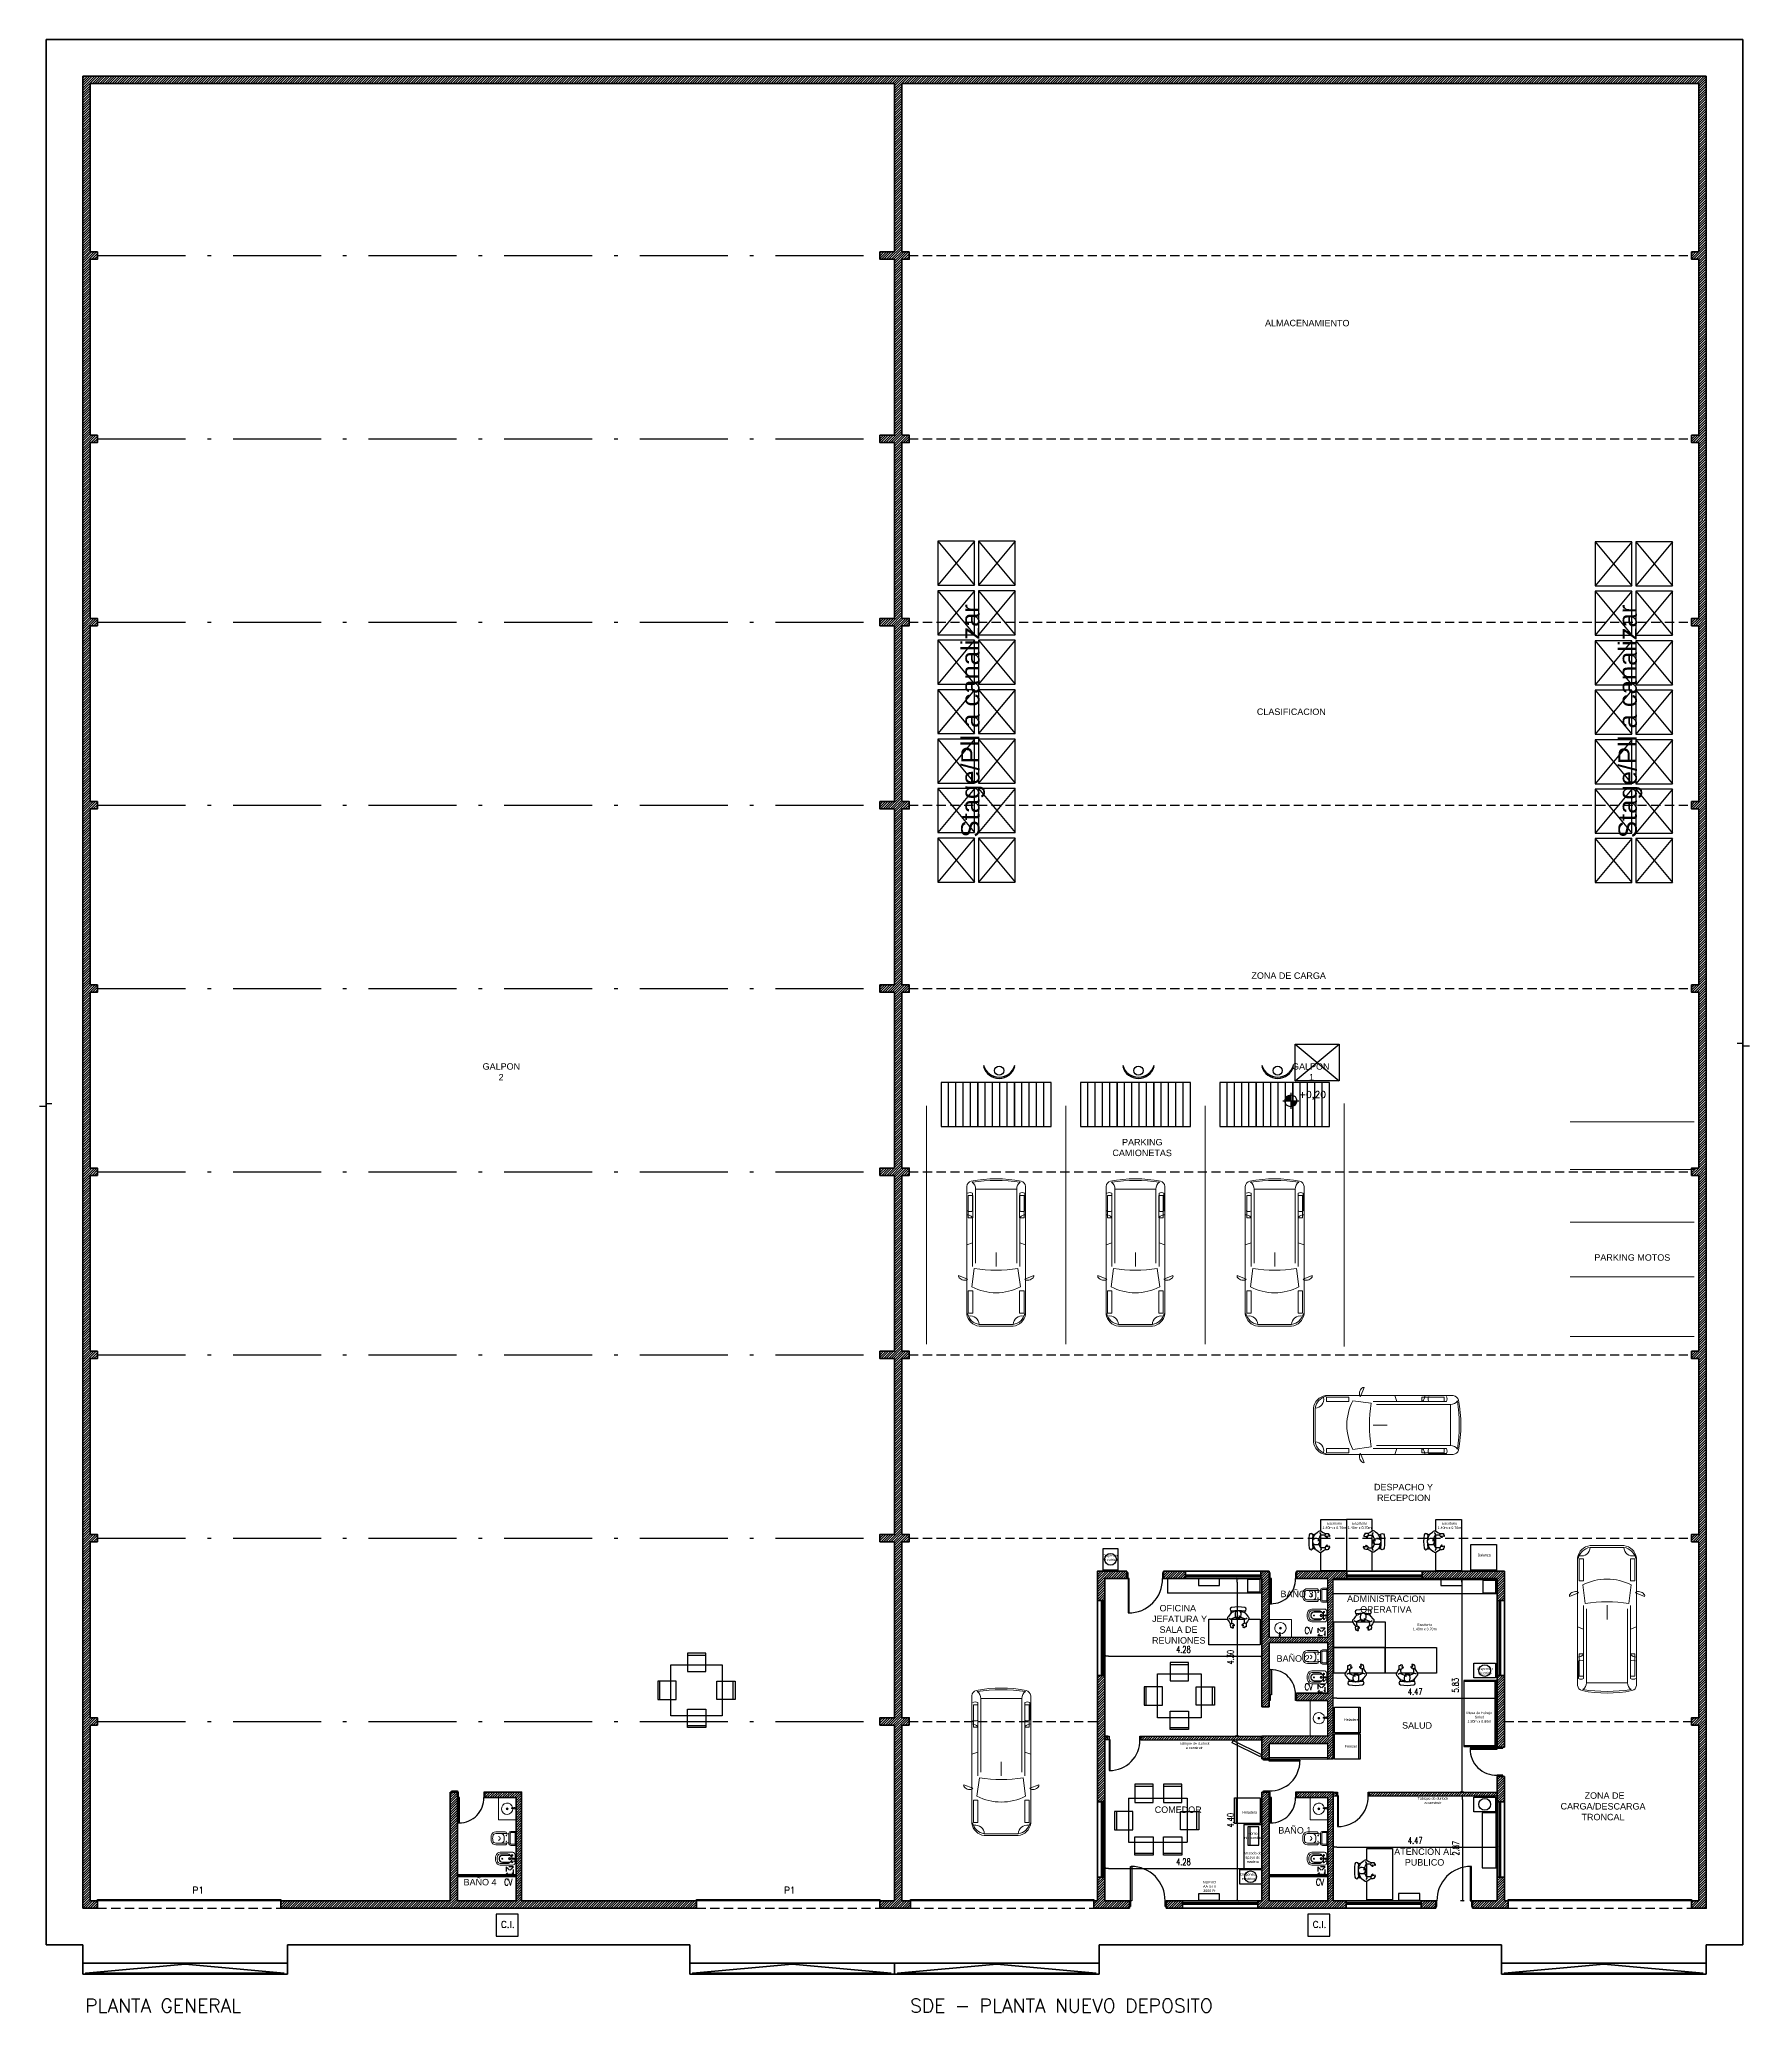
# Model space of a CAD drawing. Header units: millimetres. Extents: x 3046.5 to 3093.1, y 1438.1 to 1491.9.
import ezdxf

# ---------------------------------------------------------------- set-up
doc = ezdxf.new("R2010")
doc.units = ezdxf.units.MM
for name, pattern in [('ACAD_ISO10W100', [18, 12, -3, 0, -3]), ('AUDIT_I_201002150132-0', [0]), ('DASHED2', [0.375, 0.25, -0.125]), ('SOL - PB - Arquitectura$0$AUDIT_I_201002150132-0', [0])]:
    doc.linetypes.add(name, pattern=pattern)
for name, color, linetype, lineweight in [('- - CROMA- Equipamiento', 1, 'Continuous', 0), ('- VA- Referencias', 2, 'Continuous', 0), ('000 ALE LINEA DE CALLES', 252, 'Continuous', 9), ('caratula', 3, 'Continuous', 18), ('hatch muros', 10, 'Continuous', 9), ('MUROS', 4, 'Continuous', 35), ('texto', 2, 'Continuous', 9), ('Textos', 2, 'Continuous', 20)]:
    doc.layers.add(name, color=color, linetype=linetype, lineweight=lineweight)
for name, color, linetype in [('00 - Carpinterías', 1, 'Continuous'), ('AR_03', 3, 'Continuous'), ('artefactos', 1, 'Continuous'), ('carpinteria', 251, 'Continuous'), ('Cotas 2', 7, 'Continuous'), ('EQ - Mobiliario', 252, 'AUDIT_I_201002150132-0'), ('EQ - Pallets', 253, 'Continuous'), ('Inst AA', 160, 'AUDIT_I_201002150132-0'), ('Limitedpto', 1, 'Continuous'), ('Mobiliario', 251, 'Continuous'), ('Racks', 252, 'Continuous'), ('SOL - PB - Arquitectura$0$EQ - Mobiliario', 252, 'SOL - PB - Arquitectura$0$AUDIT_I_201002150132-0'), ('Tabiques', 10, 'Continuous'), ('Texto arq', 7, 'Continuous')]:
    doc.layers.add(name, color=color, linetype=linetype)
doc.layers.add('000 - EQUIPAMIENTO', color=253, linetype='Continuous', lineweight=0, true_color=0xa1a1a1)
doc.styles.add('ARIAL', font='arial.ttf', dxfattribs={"width": 0.9})
doc.styles.add('COTAS', font='romans.shx', dxfattribs={"width": 0.7})
doc.styles.get("Standard").update_dxf_attribs({"font": 'arial.ttf'})
doc.dimstyles.new('100 ricki', dxfattribs={"dimtxt": 0.18, "dimasz": 0.1, "dimexe": 0.05, "dimexo": 0, "dimgap": 0.09, "dimtad": 1, "dimzin": 1, "dimdsep": 46, "dimtxsty": 'COTAS', "dimblk": 'COTA_N', "dimcen": 0.1, "dimse1": 1, "dimse2": 1, "dimclre": 256, "dimadec": 0, "dimazin": 0, "dimtfac": 1.388889, "dimtix": 1, "dimtmove": 2, "dimatfit": 3, "dimldrblk": 'COTA_N', "dimfxl": 1, "dimtolj": 1, "dimtzin": 4, "dimarcsym": 0})
pattern_1 = [(45, (550.864274, 2479.568016), (-0.03367596045, 0.03367596045), [])]

msp = doc.modelspace()

# ---------------------------------------------------------------- texts
at = {"layer": '- VA- Referencias', "char_height": 0.17568, "attachment_point": 1, "rotation": 359.92}
for s, width, insert in [('\\pi-0.05081;ALMACENAMIENTO', 2.19192, (3079.977, 1484.269)), ('\\pi0.17119;CLASIFICACION', 2.19192, (3079.532, 1473.661)), ('\\pi0.08233;ZONA DE CARGA', 2.19192, (3079.472, 1466.46)), ('\\pi-0.02819;GALPON \\P\\pi0.4085;2', 0.93336, (3058.603, 1463.98)), ('\\pi-0.02819;GALPON \\P\\pi0.43432;1', 0.93336, (3080.692, 1463.98)), ('\\pi0.56077;PARKING \\P\\pi0.29713;CAMIONETAS', 2.19192, (3075.464, 1461.915)), ('\\pi0.0755;PARKING MOTOS', 2.19192, (3088.837, 1458.768)), ('\\pi0.30175;DESPACHO Y \\P\\pi0.38611;RECEPCION', 2.19192, (3082.598, 1452.502)), ('{\\W0.45659; }BAÑO 3', 0.93336, (3080.309, 1449.584)), ('   OFICINA JEFATURA Y \\P   SALA DE REUNIONES', 2.19192, (3076.844, 1449.197)), ('\\pi0.04248;ADMINISTRACION \\P\\pi0.39935;OPERATIVA', 2.19192, (3082.123, 1449.456)), ('{\\W0.469771; }BAÑO 2', 0.93336, (3080.2, 1447.823)), ('\\pi0.69882;SALUD', 2.19192, (3082.967, 1445.998)), ('\\pi0.46281;COMEDOR', 2.19192, (3076.453, 1443.698)), ('\\pxqc;{\\W1.2074; }ZONA DE CARGA/DESCARGA\\PTRONCAL', 2.19192, (3088.054, 1444.083)), ('{\\W0.705272; }BAÑO 1', 0.93336, (3080.234, 1443.133)), ('\\pi0.28209;ATENCION AL \\P\\pi0.57222;PUBLICO', 2.19192, (3083.169, 1442.553)), ('{\\W0.461863; }BAÑO 4', 0.93336, (3058.016, 1441.72))]:
    msp.add_mtext_dynamic_manual_height_columns(s, width=width, gutter_width=12.5, heights=[0], dxfattribs=dict(at, insert=insert))
at = {"color": 1, "ltscale": 10, "char_height": 0.18, "width": 0.35135, "attachment_point": 1, "rotation": 359.92}
for insert in [(3059.074, 1440.569), (3081.224, 1440.569)]:
    msp.add_mtext('{\\Fsimplex.shx|c0;C.I.}', dxfattribs=dict(at, insert=insert))
at = {"layer": 'caratula', "char_height": 0.375, "width": 11.35893, "attachment_point": 1}
for s, insert in [('{\\Fromans|c0;PLANTA GENERAL}', (3047.728, 1438.448)), ('{\\Fromans|c0;SDE - PLANTA NUEVO DEPOSITO}', (3070.241, 1438.448))]:
    msp.add_mtext(s, dxfattribs=dict(at, insert=insert))
at = {"layer": 'Inst AA', "linetype": 'ByBlock', "insert": (3078.41, 1441.512), "char_height": 0.07, "width": 0.75455, "attachment_point": 5}
msp.add_mtext('NUEVO\\PAA Split \\P3000 Fr', dxfattribs=at)
at = {"layer": 'Mobiliario', "color": 2, "char_height": 0.07, "width": 0.59325, "attachment_point": 5, "style": 'ARIAL'}
for insert in [(3075.719, 1450.486), (3085.927, 1447.395), (3079.474, 1441.783)]:
    msp.add_mtext('Dispenser electrico', dxfattribs=dict(at, insert=insert))
at = {"layer": 'Mobiliario', "color": 2, "char_height": 0.07, "width": 0.74925, "attachment_point": 5}
for s, insert in [('Balanza', (3085.907, 1450.557)), ('Heladera', (3082.282, 1446.065)), ('Freezer', (3082.268, 1445.337)), ('Heladera', (3079.508, 1443.536)), ('Horno microondas', (3079.59, 1442.902)), ('Mesada de apoyo de madera ', (3079.59, 1442.306))]:
    msp.add_mtext(s, dxfattribs=dict(at, insert=insert))
at = {"layer": 'Tabiques', "color": 10, "char_height": 0.07, "width": 1.28774, "attachment_point": 5}
for insert in [(3077.995, 1445.356), (3084.507, 1443.857)]:
    msp.add_mtext('Tabique de durlock \\Pa construir', dxfattribs=dict(at, insert=insert))
at = {"layer": 'texto', "char_height": 0.5, "attachment_point": 1, "rotation": 90}
for insert in [(3071.634, 1470.142, 47876.805), (3089.571, 1470.127, 47876.805)]:
    msp.add_mtext_dynamic_manual_height_columns('Stage/Pll a canalizar', width=6.60152, gutter_width=12.5, heights=[0], dxfattribs=dict(at, insert=insert))
at = {"layer": 'Texto arq', "color": 2, "char_height": 0.07, "width": 0.92274, "attachment_point": 5}
for s, insert in [('\\pxqc;Escritorio\\P1.40m x 0.70m', (3081.818, 1451.361)), ('\\pxqc;Escritorio\\P1.40m x 0.70m', (3082.507, 1451.361)), ('\\pxqc;Escritorio\\P1.40m x 0.70m', (3084.958, 1451.361)), ('\\pxqc;Escritorio\\P1.40m x 0.70m', (3084.285, 1448.596)), ('\\pxqc;Mesa de trabajo Salud\\P1.80m x 0.80m', (3085.775, 1446.134))]:
    msp.add_mtext(s, dxfattribs=dict(at, insert=insert))
at = {"layer": 'Textos', "color": 2, "char_height": 0.18, "attachment_point": 1}
for s, insert, width in [('{\\Fsimplex.shx|c0;+0,20}', (3080.847, 1463.219), 0.80998), ('{\\Fsimplex.shx|c0;\\W0.8;\\T0.9;CV}', (3081.002, 1448.586), 0.35135), ('{\\Fsimplex.shx|c0;\\W0.8;\\T0.9;CV}', (3081.002, 1447.049), 0.35135), ('{\\Fsimplex.shx|c0;P1}', (3050.657, 1441.502), 0.35135), ('{\\Fsimplex.shx|c0;\\W0.8;\\T0.9;CV}', (3059.162, 1441.719), 0.35135), ('{\\Fsimplex.shx|c0;P1}', (3066.797, 1441.502), 0.35135), ('{\\Fsimplex.shx|c0;\\W0.8;\\T0.9;CV}', (3081.311, 1441.719), 0.35135)]:
    msp.add_mtext(s, dxfattribs=dict(at, insert=insert, width=width))

# ---------------------------------------------------------------- blocks, each defined once
blk = doc.blocks.new('Bari Inodoro Largo')
at = {"color": 1}
blk.add_lwpolyline([(0.171784, 0.12, 0.003501), (0.170059, 0.146141, 0.393021), (0.120191, 0.1925), (0, 0.1925), (0, -0.1925), (0.120191, -0.1925, 0.393021), (0.170059, -0.146141, 0.003501), (0.171784, -0.12), (0.216, -0.12, -0.414214), (0.236, -0.14), (0.236, -0.143, 0.414214), (0.268, -0.175), (0.52799, -0.175, 0.35685), (0.650505, -0.074802, 0.100202), (0.650505, 0.074802, 0.35685), (0.52799, 0.175), (0.268, 0.175, 0.414214), (0.236, 0.143), (0.236, 0.14, -0.414214), (0.216, 0.12)], format="xyb", close=True, dxfattribs=at)
at = {"color": 8}
for points in [[(0, -0.1565), (0.120191, -0.1565, 0.393021), (0.134154, -0.14352, 0.019575), (0.138999, 0, 0.019575), (0.134154, 0.14352, 0.393021), (0.120191, 0.1565), (0, 0.1565)], [(0.171784, 0.12, -0.016047), (0.175, 0, -0.016047), (0.171784, -0.12, -0.016047)], [(0.236, 0.13), (0.52799, 0.13, -0.35685), (0.606399, 0.065873, -0.100202), (0.606399, -0.065873, -0.35685), (0.52799, -0.13), (0.236, -0.13)], [(0.383, 0.13, 0.414214), (0.303, 0.05), (0.303, -0.05, 0.414214), (0.383, -0.13)], [(0.453082, 0.053943, 0.343229), (0.407, 0, 0.343229), (0.453082, -0.053943)]]:
    blk.add_lwpolyline(points, format="xyb", dxfattribs=at)
for centre in [(0.24, 0.08), (0.24, -0.08)]:
    blk.add_circle(centre, 0.0085, dxfattribs=at)
blk = doc.blocks.new('Bari Bidet')
at = {"color": 1}
blk.add_lwpolyline([(0.065, -0.175), (0.22878, -0.175), (0.40499, -0.175, 0.35685), (0.527505, -0.074802, 0.100202), (0.527505, 0.074802, 0.35685), (0.40499, 0.175), (0.065, 0.175, 0.414214), (0, 0.11), (0, -0.11, 0.414214)], format="xyb", close=True, dxfattribs=at)
at = {"color": 8}
for points in [[(0.078, 0, 0.033445), (0.079473, -0.022, 0.375565), (0.16867, -0.1), (0.34433, -0.1, 0.375565), (0.433527, -0.022, 0.033445), (0.435, 0, 0.033445), (0.433527, 0.022, 0.375565), (0.34433, 0.1), (0.16867, 0.1, 0.375565), (0.079473, 0.022, 0.033445)], [(0.086, 0, 0.033445), (0.087402, -0.020933, 0.375565), (0.16867, -0.092), (0.34433, -0.092, 0.375565), (0.425598, -0.020933, 0.033445), (0.427, 0, 0.033445), (0.425598, 0.020933, 0.375565), (0.34433, 0.092), (0.16867, 0.092, 0.375565), (0.087402, 0.020933, 0.033445)]]:
    blk.add_lwpolyline(points, format="xyb", close=True, dxfattribs=at)
blk.add_lwpolyline([(0.132041, 0.092209, -0.259341), (0.2, 0.13), (0.40499, 0.13, -0.35685), (0.483399, 0.065873, -0.100202), (0.483399, -0.065873, -0.35685), (0.40499, -0.13), (0.2, -0.13, -0.259341), (0.132041, -0.092209)], format="xyb", dxfattribs=at)
for centre, radius in [((0.038, 0), 0.0175), ((0.0775, 0.095), 0.0175), ((0.15, 0), 0.0325), ((0.15, 0), 0.0225), ((0.35, 0), 0.013), ((0.0315, -0.068), 0.0075), ((0.0775, -0.095), 0.0175)]:
    blk.add_circle(centre, radius, dxfattribs=at)
blk = doc.blocks.new('BACHA SANI')
at = {"lineweight": 15, "extrusion": (1.2405e-05, 7.81165e-06, 1), "elevation": 0.000827}
blk.add_lwpolyline([(33.541475, 51.045919), (33.54366, 51.043588), (33.546452, 51.042045), (33.549579, 51.041439), (33.552733, 51.04183), (33.555658, 51.043214), (33.609461, 51.079816), (33.613716, 51.078179), (33.618221, 51.077485), (33.622771, 51.077764), (33.627158, 51.079005), (33.63118, 51.08115), (33.634387, 51.083827), (33.63708, 51.08719), (33.638994, 51.090867), (33.640154, 51.094851), (33.640506, 51.098945), (33.640062, 51.103126), (33.638814, 51.107098), (33.637704, 51.109142), (33.638332, 51.109568), (33.639125, 51.109214), (33.639282, 51.109162), (33.640683, 51.109113), (33.641088, 51.109167), (33.642422, 51.109704), (33.646889, 51.112741), (33.647948, 51.113885), (33.648437, 51.11529), (33.648363, 51.116784), (33.647742, 51.118182), (33.64667, 51.119274), (33.645308, 51.119892), (33.643821, 51.119953), (33.642368, 51.119389), (33.637901, 51.116351), (33.636912, 51.115308), (33.636713, 51.114951), (33.636243, 51.11363), (33.636234, 51.113465), (33.636272, 51.112597), (33.635645, 51.112171), (33.634152, 51.113954), (33.630916, 51.116575), (33.627191, 51.118524), (33.623255, 51.119702), (33.619123, 51.120088), (33.615001, 51.119659), (33.610883, 51.118391), (33.607215, 51.116392), (33.603741, 51.11344), (33.600974, 51.109817), (33.599042, 51.105688), (33.598032, 51.101243), (33.597991, 51.096684), (33.544173, 51.060103), (33.541811, 51.057892), (33.540288, 51.055102), (33.539702, 51.051972), (33.540111, 51.048807)], close=True, dxfattribs=at)
at = {"lineweight": 15, "extrusion": (1.2405e-05, 7.81165e-06, 1)}
for radius in [0.026551, 0.018381]:
    blk.add_circle((33.428378, 50.984904, 0.01482), radius, dxfattribs=at)
blk.add_arc((33.427984, 50.982949, 0.01482), 0.171558, 33.701604, 26.864558, dxfattribs=at)
blk = doc.blocks.new('nivel planta')
h = blk.add_hatch(color=1)
h.paths.add_polyline_path([(0, 3, 0.414213562), (-3, 0), (0, 0)])
h.paths.add_polyline_path([(0, -3, 0.414213562), (3, 0), (0, 0)])
at = {"color": 1}
for p, q in [((-4.03769, 0), (4.03769, 0)), ((0, 4.03769), (0, -4.03769))]:
    blk.add_line(p, q, dxfattribs=at)
blk.add_circle((0, 0), 3, dxfattribs=at)
blk = doc.blocks.new('SOL - PB - Arquitectura$0$S11')
at = {"layer": 'SOL - PB - Arquitectura$0$EQ - Mobiliario'}
for points in [[(-0.05157, 0.353258), (-0.132673, 0.33131, 0.052358), (-0.142413, 0.327545), (-0.186929, 0.304734), (-0.211415, 0.281504, 0.053378), (-0.218314, 0.273397), (-0.259688, 0.212712, -0.078921), (-0.270449, 0.201298), (-0.274028, 0.198535, 0.253624), (-0.293316, 0.154953), (-0.291356, 0.13054), (-0.248933, 0.063996, 0.001509), (-0.24877, 0.063742), (-0.215435, 0.012144), (-0.215679, -0.033299, 0.039319), (-0.215104, -0.04113), (-0.209528, -0.077571, 0.271109), (-0.206347, -0.081494), (-0.202026, -0.083121, 0.56371), (-0.195302, -0.077831), (-0.194022, -0.074411), (-0.183012, -0.092915, 0.308624), (-0.178144, -0.095755), (-0.174821, -0.09552, 0.454858), (-0.170281, -0.089503), (-0.171597, -0.083247), (-0.161148, -0.103242, 0.307468), (-0.156198, -0.1059), (-0.150585, -0.105315, 0.419663), (-0.146141, -0.099731), (-0.146597, -0.092873), (-0.137417, -0.099456, 0.353703), (-0.131471, -0.101499), (-0.129802, -0.100891, 0.381475), (-0.126651, -0.095024), (-0.143368, -0.025513), (-0.130185, -0.031667), (-0.111054, -0.04281, 0.392799), (-0.104414, -0.041317), (-0.10084, -0.036105, 0.335675), (-0.101121, -0.030078), (-0.120712, -0.006551, 0.110367), (-0.137985, 0.006761), (-0.165212, 0.019472), (-0.170055, 0.037788), (-0.175656, 0.064976, 0.035291), (-0.172848, 0.142745)], [(-0.07161, 0.189774), (-0.172848, 0.142745, -0.136037), (-0.197574, 0.132634), (-0.212527, 0.130864), (-0.245783, 0.157093)], [(-0.218806, 0.016393), (-0.213085, 0.014459, 0.155319), (-0.182758, 0.013915), (-0.1648, 0.019279)], [(0.072112, 0.218185), (0.061747, 0.203843, -0.211627), (0.047748, 0.195681), (0.041131, 0.194946), (0.037744, 0.198336, -0.177498), (0.03196, 0.210828), (0.030915, 0.223496), (0.028353, 0.202562, -0.076282), (0.024248, 0.187959), (0.022908, 0.185009, -0.269675), (0.006512, 0.173362, -0.089564), (-0.011189, 0.174922), (-0.015424, 0.176078), (-0.042845, 0.184654), (-0.050929, 0.188121, -0.168212), (-0.075123, 0.210146), (-0.077121, 0.213814)], [(0.048147, 0.35353), (0.121226, 0.337577, -0.052358), (0.13114, 0.334297), (0.176727, 0.313711), (0.202329, 0.291716, -0.053378), (0.20962, 0.283959), (0.253938, 0.22539, 0.078921), (0.265248, 0.21452), (0.268959, 0.211937, -0.253624), (0.290374, 0.16936), (0.289621, 0.14488), (0.250532, 0.076325, -0.001509), (0.250382, 0.076063), (0.219634, 0.022883), (0.222119, -0.022493, -0.039319), (0.221932, -0.030342), (0.21816, -0.067014, -0.271109), (0.215176, -0.07109), (0.210941, -0.072927, -0.56371), (0.203964, -0.067975), (0.202517, -0.064623), (0.192433, -0.083648, -0.308624), (0.187712, -0.086724), (0.184381, -0.086654, -0.454858), (0.179549, -0.080869), (0.180555, -0.074555), (0.171106, -0.095041, -0.307468), (0.166293, -0.09794), (0.160658, -0.097632, -0.419663), (0.155944, -0.092274), (0.156061, -0.085403), (0.147217, -0.09243, -0.353703), (0.141378, -0.094764), (0.139682, -0.09424, -0.381475), (0.136245, -0.088535), (0.149512, -0.018284), (0.136649, -0.025081), (0.118091, -0.037154, -0.392799), (0.111385, -0.03599), (0.107558, -0.030961, -0.335675), (0.107542, -0.024928), (0.125948, -0.000462, -0.110367), (0.142543, 0.013686), (0.16911, 0.027724), (0.173043, 0.046257), (0.177297, 0.073688, -0.035291), (0.170655, 0.151224)], [(0.063464, 0.194726), (0.170655, 0.151224, 0.136037), (0.19585, 0.142345), (0.210872, 0.141315), (0.242793, 0.169152)], [(0.22279, 0.027293), (0.217172, 0.025079, -0.155319), (0.186909, 0.02304), (0.168708, 0.027511)]]:
    blk.add_lwpolyline(points, format="xyb", dxfattribs=at)
blk.add_lwpolyline([(0.002661, 0.135074), (0.005335, 0.137595, 0.128039), (0.01069, 0.146133), (0.011418, 0.148443, -0.219355), (0.022675, 0.160837), (0.045486, 0.170524, 0.17095), (0.055296, 0.179485), (0.072256, 0.21113, 0.07568), (0.074268, 0.216804), (0.081365, 0.253736, 0.047493), (0.082263, 0.263171), (0.082263, 0.288818, 0.10638), (0.077837, 0.309385), (0.067976, 0.331235, 0.20273), (0.039396, 0.357691), (0.021476, 0.364167, 0.135751), (-0.005104, 0.366216), (-0.033512, 0.360667, 0.197051), (-0.065203, 0.339812), (-0.069253, 0.333888, 0.116404), (-0.077514, 0.312455), (-0.083155, 0.271268, 0.060301), (-0.083344, 0.259253), (-0.07753, 0.203977, 0.09676), (-0.075281, 0.196645), (-0.063687, 0.174943, 0.215466), (-0.050631, 0.164899), (-0.030294, 0.16011), (-0.0272, 0.158969, -0.197631), (-0.015998, 0.148671), (-0.014185, 0.144792, 0.157943), (-0.005778, 0.135775), (-0.003197, 0.134342, 0.326668)], format="xyb", close=True, dxfattribs=at)
blk.add_lwpolyline([(0, 0.367213), (-0.001653, 0.366766)], dxfattribs=at)
for centre, radius, start, end in [((-0.171802, 0.404209), 0.0508, 98.455473, 261.544527), ((-0.00143, 0.264479), 0.203175, 153.61801, 172.948325), ((0, -0.751491), 1.2192, 81.544527, 98.455473), ((0, -0.851987), 1.2192, 81.544527, 98.455473), ((0.171802, 0.404209), 0.0508, 278.455473, 81.544527), ((-0.00143, 0.264479), 0.203175, 8.377378, 26.212212)]:
    blk.add_arc(centre, radius, start, end, dxfattribs=at)
blk = doc.blocks.new('SOL - PB - Arquitectura$0$escritorio_1.40x0.80')
at = {"layer": 'SOL - PB - Arquitectura$0$EQ - Mobiliario'}
for points in [[(0, 0.315978), (0, 0), (-0.7, 0), (-0.7, 1.4), (0, 1.4), (0, 0.890842)], [(0, 0.771842), (0, 0.428037)]]:
    blk.add_lwpolyline(points, dxfattribs=at)
at = {"layer": 'SOL - PB - Arquitectura$0$EQ - Mobiliario', "rotation": 270}
blk.add_blockref('SOL - PB - Arquitectura$0$S11', (-0.133713, 0.599231), dxfattribs=at)
blk = doc.blocks.new('ww')
at = {"color": 252}
for p, q in [((2526.290377, -1037.510122), (2526.790377, -1037.510122)), ((2527.06531, -1037.510122), (2527.56531, -1037.510122))]:
    blk.add_line(p, q, dxfattribs=at)
at = {"layer": 'Mobiliario', "color": 252}
for p, q in [((2526.110614, -1036.006662), (2526.110614, -1037.206662)), ((2526.110614, -1036.006662), (2527.710614, -1036.006662)), ((2526.290377, -1035.682731), (2526.790377, -1035.682731)), ((2527.06531, -1035.682731), (2527.56531, -1035.682731)), ((2527.710614, -1036.006662), (2527.710614, -1037.206662)), ((2525.792166, -1036.869385), (2525.792166, -1036.369385)), ((2527.977733, -1036.869385), (2527.977733, -1036.369385)), ((2526.110614, -1037.206662), (2527.710614, -1037.206662))]:
    blk.add_line(p, q, dxfattribs=at)
for points in [[(2526.290377, -1036.12796), (2526.790377, -1036.12796), (2526.790377, -1035.62796), (2526.290377, -1035.62796)], [(2527.06531, -1036.12796), (2527.56531, -1036.12796), (2527.56531, -1035.62796), (2527.06531, -1035.62796)], [(2526.23124, -1036.869385), (2526.23124, -1036.369385), (2525.73124, -1036.369385), (2525.73124, -1036.869385)], [(2527.532504, -1036.869385), (2527.532504, -1036.369385), (2528.032504, -1036.369385), (2528.032504, -1036.869385)], [(2526.290377, -1037.064893), (2526.790377, -1037.064893), (2526.790377, -1037.564893), (2526.290377, -1037.564893)], [(2527.06531, -1037.064893), (2527.56531, -1037.064893), (2527.56531, -1037.564893), (2527.06531, -1037.564893)]]:
    blk.add_lwpolyline(points, close=True, dxfattribs=at)
blk = doc.blocks.new('WEWE')
at = {"layer": 'Mobiliario', "color": 252}
for p, q in [((2515.563746, -1030.154914), (2516.063746, -1030.154914)), ((2514.811411, -1031.362379), (2514.811411, -1030.862379)), ((2516.816081, -1031.362379), (2516.816081, -1030.862379)), ((2515.563746, -1032.069845), (2516.063746, -1032.069845))]:
    blk.add_line(p, q, dxfattribs=at)
at = {"layer": 'Mobiliario', "ltscale": 0.01}
blk.add_lwpolyline([(2515.113746, -1030.412379), (2516.513746, -1030.412379), (2516.513746, -1031.812379), (2515.113746, -1031.812379)], close=True, dxfattribs=at)
at = {"layer": 'Mobiliario', "color": 252}
for points in [[(2515.563746, -1030.600143), (2516.063746, -1030.600143), (2516.063746, -1030.100143), (2515.563746, -1030.100143)], [(2515.25664, -1031.362379), (2515.25664, -1030.862379), (2514.75664, -1030.862379), (2514.75664, -1031.362379)], [(2516.370852, -1031.362379), (2516.370852, -1030.862379), (2516.870852, -1030.862379), (2516.870852, -1031.362379)], [(2515.563746, -1031.624615), (2516.063746, -1031.624615), (2516.063746, -1032.124615), (2515.563746, -1032.124615)]]:
    blk.add_lwpolyline(points, close=True, dxfattribs=at)
blk = doc.blocks.new('WSQSW')
at = {"layer": 'Mobiliario', "color": 252}
for p, q in [((2504.798341, -1030.632736), (2505.298341, -1030.632736)), ((2504.146005, -1031.740202), (2504.146005, -1031.240202)), ((2505.950676, -1031.740202), (2505.950676, -1031.240202)), ((2504.798341, -1032.347667), (2505.298341, -1032.347667))]:
    blk.add_line(p, q, dxfattribs=at)
for points in [[(2504.798341, -1031.077966), (2505.298341, -1031.077966), (2505.298341, -1030.577966), (2504.798341, -1030.577966)], [(2504.591235, -1031.740202), (2504.591235, -1031.240202), (2504.091235, -1031.240202), (2504.091235, -1031.740202)], [(2505.505447, -1031.740202), (2505.505447, -1031.240202), (2506.005447, -1031.240202), (2506.005447, -1031.740202)], [(2504.798341, -1031.902438), (2505.298341, -1031.902438), (2505.298341, -1032.402438), (2504.798341, -1032.402438)]]:
    blk.add_lwpolyline(points, close=True, dxfattribs=at)
at = {"layer": 'Mobiliario', "ltscale": 0.01}
blk.add_lwpolyline([(2504.448341, -1030.890202), (2505.648341, -1030.890202), (2505.648341, -1032.090202), (2504.448341, -1032.090202)], close=True, dxfattribs=at)
blk = doc.blocks.new('KANGOO')
for p, q in [((-3.693404, 0.802572), (-0.209641, 0.802572)), ((-2.95039, 0.663322), (-2.446906, 0.59575)), ((-2.737242, 0.778598), (-2.641047, 1.024974)), ((-1.053335, 0.644637), (-2.395262, 0.644637)), ((-2.301043, 0.56033), (-0.284925, 0.56033)), ((-1.806992, 0.802572), (-1.748256, 0.644637)), ((-0.87977, 0.644637), (-0.395769, 0.644637)), ((-0.284925, 0.56033), (-0.284925, -0.56033)), ((-4.026429, -0.462854), (-4.026429, 0.462854)), ((-3.976895, -0.462854), (-3.976895, 0.462854)), ((-2.397163, 0), (-2.010839, 0)), ((-3.693404, -0.802572), (-0.209641, -0.802572)), ((-2.95039, -0.663322), (-2.446906, -0.59575)), ((-2.737242, -0.778598), (-2.641047, -1.024974)), ((-1.053335, -0.644637), (-2.395262, -0.644637)), ((-2.301043, -0.56033), (-0.284925, -0.56033)), ((-1.806992, -0.802572), (-1.748256, -0.644637)), ((-0.87977, -0.644637), (-0.395769, -0.644637)), ((-0.87977, -0.778172), (-0.395769, -0.778172))]:
    blk.add_line(p, q)
for points in [[(-3.668093, 0.64), (-3.060934, 0.64), (-3.060934, 0.76), (-3.668093, 0.76)], [(-1.068093, 0.64), (-0.460934, 0.64), (-0.460934, 0.76), (-1.068093, 0.76)], [(-3.668093, -0.64), (-3.060934, -0.64), (-3.060934, -0.76), (-3.668093, -0.76)], [(-1.068093, -0.64), (-0.460934, -0.64), (-0.460934, -0.76), (-1.068093, -0.76)]]:
    blk.add_lwpolyline(points, close=True)
for centre, radius, start, end in [((-3.636227, 0.413431), 0.39332, 98.358775, 172.781316), ((-3.590371, 0.402664), 0.391182, 102.848735, 171.148873), ((-3.982819, 0.703646), 0.240865, 271.40927, 10.889441), ((-1.670208, 0), 1.441826, 152.609224, 207.390776), ((1.182271, 0), 3.67775, 170.677721, 189.322279), ((-1.212605, 0.812641), 0.231499, 313.471147, 357.507289), ((-0.763087, 0.711405), 0.134436, 150.221317, 209.778683), ((-0.512453, 0.711405), 0.134436, 330.221317, 29.778683), ((-0.277682, 0.783297), 0.223085, 268.139402, 325.204357), ((-0.224226, 0.641384), 0.161847, 14.410273, 84.829528), ((-4.475079, 0), 4.429438, 351.483249, 8.516751), ((-3.477162, 0), 3.477162, 348.694533, 11.305467), ((-3.636227, -0.413431), 0.39332, 187.218684, 261.641225), ((-3.590371, -0.402664), 0.391182, 188.851127, 257.151265), ((-3.982819, -0.703646), 0.240865, 349.110559, 88.59073), ((-1.212605, -0.812641), 0.231499, 2.492711, 46.528853), ((-0.763087, -0.711405), 0.134436, 150.221317, 209.778683), ((-0.512453, -0.711405), 0.134436, 330.221317, 29.778683), ((-0.277682, -0.783297), 0.223085, 34.795643, 91.860598), ((-0.224226, -0.641384), 0.161847, 275.170472, 345.589727)]:
    blk.add_arc(centre, radius, start, end)
at = {"extrusion": (0, 0, -1)}
blk.add_ellipse((-2.689144, 0.901786), major_axis=(-0.048098, -0.123188), ratio=0.551973, start_param=0, end_param=3.141592654, dxfattribs=at)
blk.add_ellipse((-2.689144, -0.901786), major_axis=(-0.048098, 0.123188), ratio=0.551973, start_param=0, end_param=3.141592654)
blk = doc.blocks.new('pallet')
for p, q in [((288954.023464, 114200.418447), (288954.023464, 114201.418447)), ((288954.023464, 114201.418447), (288955.223464, 114201.418447)), ((288954.023464, 114201.218447), (288955.223464, 114201.218447)), ((288954.023464, 114201.018447), (288955.223464, 114201.018447)), ((288955.223464, 114201.418447), (288955.223464, 114200.418447)), ((288954.023464, 114200.818447), (288955.223464, 114200.818447)), ((288954.023464, 114200.618447), (288955.223464, 114200.618447)), ((288955.223464, 114200.418447), (288954.023464, 114200.418447))]:
    blk.add_line(p, q)
blk = doc.blocks.new('A$Cabc23472')
at = {"layer": 'EQ - Mobiliario'}
blk.add_circle((0.42936, 0.145137, -0.000199), 0.126282, dxfattribs=at)
for centre in [(0.42936, -0.089473, -0.000199), (0.42936, -0.123481, -0.000199)]:
    blk.add_arc(centre, 0.446763, 16.044809, 163.955191, dxfattribs=at)
blk = doc.blocks.new('Clipboard2528')
at = {"layer": 'EQ - Pallets'}
blk.add_lwpolyline([(1.2, 1), (0, 1), (0, 0), (1.2, 0)], close=True, dxfattribs=at)
for points in [[(1.2, 1), (0, 0)], [(1.2, 0), (0, 1)]]:
    blk.add_lwpolyline(points, dxfattribs=at)
blk = doc.blocks.new('mesa_trabajo_1.80x.83')
blk.add_lwpolyline([(0, 0.88), (-1.8, 0.88), (-1.8, 0), (0, 0)], close=True)
blk.add_lwpolyline([(-1.775, 0.88), (-1.775, 0.025), (-0.025, 0.025), (-0.025, 0.88)])
blk = doc.blocks.new('COTA_N')
for p, q in [((-1, 0), (0, 0)), ((0, 0.5), (0, -0.5))]:
    blk.add_line(p, q)
at = {"const_width": 0.065}
blk.add_lwpolyline([(0.141421, 0.141421), (0.282843, 0.282843), (0, 0), (-0.141421, -0.141421), (-0.282843, -0.282843)], dxfattribs=at)
blk = doc.blocks.new('*D26')
at = {"layer": 'Cotas 2', "color": 0, "lineweight": -2, "ltscale": 0.01}
blk.add_line((3079.165405, 1449.819109), (3079.165405, 1445.719278), dxfattribs=at)
at = {"layer": 'Cotas 2', "color": 0, "lineweight": -2, "ltscale": 0.01, "xscale": 0.1, "yscale": 0.1, "zscale": 0.1}
for p, rotation in [((3079.165405, 1449.919109), 90), ((3079.165405, 1445.619278), 270)]:
    blk.add_blockref('COTA_N', p, dxfattribs=dict(at, rotation=rotation))
at = {"layer": 'Cotas 2', "color": 0, "ltscale": 0.01, "insert": (3078.985405, 1447.769193), "char_height": 0.18, "attachment_point": 5, "rotation": 90, "style": 'COTAS'}
blk.add_mtext('\\A1;4.30', dxfattribs=at)
blk = doc.blocks.new('*D27')
at = {"layer": 'Cotas 2', "color": 0, "lineweight": -2, "ltscale": 0.01}
blk.add_line((3079.165405, 1445.419278), (3079.165405, 1441.219109), dxfattribs=at)
at = {"layer": 'Cotas 2', "color": 0, "lineweight": -2, "ltscale": 0.01, "xscale": 0.1, "yscale": 0.1, "zscale": 0.1}
for p, rotation in [((3079.165405, 1445.519278), 90), ((3079.165405, 1441.119109), 270)]:
    blk.add_blockref('COTA_N', p, dxfattribs=dict(at, rotation=rotation))
at = {"layer": 'Cotas 2', "color": 0, "ltscale": 0.01, "insert": (3078.985405, 1443.319193), "char_height": 0.18, "attachment_point": 5, "rotation": 90, "style": 'COTAS'}
blk.add_mtext('\\A1;4.40', dxfattribs=at)
blk = doc.blocks.new('*D28')
at = {"layer": 'Cotas 2', "color": 0, "lineweight": -2, "ltscale": 0.01}
blk.add_line((3075.657289, 1447.798556), (3079.737654, 1447.798556), dxfattribs=at)
at = {"layer": 'Cotas 2', "color": 0, "lineweight": -2, "ltscale": 0.01, "xscale": 0.1, "yscale": 0.1, "zscale": 0.1, "rotation": 180}
blk.add_blockref('COTA_N', (3075.557289, 1447.798556), dxfattribs=at)
at = {"layer": 'Cotas 2', "color": 0, "lineweight": -2, "ltscale": 0.01, "xscale": 0.1, "yscale": 0.1, "zscale": 0.1}
blk.add_blockref('COTA_N', (3079.837654, 1447.798556), dxfattribs=at)
at = {"layer": 'Cotas 2', "color": 0, "ltscale": 0.01, "insert": (3077.697472, 1447.978556), "char_height": 0.18, "attachment_point": 5, "style": 'COTAS'}
blk.add_mtext('\\A1;4.28', dxfattribs=at)
blk = doc.blocks.new('*D29')
at = {"layer": 'Cotas 2', "color": 0, "lineweight": -2, "ltscale": 0.01}
blk.add_line((3085.299737, 1449.819109), (3085.299737, 1444.190952), dxfattribs=at)
at = {"layer": 'Cotas 2', "color": 0, "lineweight": -2, "ltscale": 0.01, "xscale": 0.1, "yscale": 0.1, "zscale": 0.1}
for p, rotation in [((3085.299737, 1449.919109), 90), ((3085.299737, 1444.090952), 270)]:
    blk.add_blockref('COTA_N', p, dxfattribs=dict(at, rotation=rotation))
at = {"layer": 'Cotas 2', "color": 0, "ltscale": 0.01, "insert": (3085.119737, 1447.00503), "char_height": 0.18, "attachment_point": 5, "rotation": 90, "style": 'COTAS'}
blk.add_mtext('\\A1;5.83', dxfattribs=at)
blk = doc.blocks.new('*D30')
at = {"layer": 'Cotas 2', "color": 0, "lineweight": -2, "ltscale": 0.01}
blk.add_line((3081.887654, 1446.6491), (3086.162289, 1446.6491), dxfattribs=at)
at = {"layer": 'Cotas 2', "color": 0, "lineweight": -2, "ltscale": 0.01, "xscale": 0.1, "yscale": 0.1, "zscale": 0.1, "rotation": 180}
blk.add_blockref('COTA_N', (3081.787654, 1446.6491), dxfattribs=at)
at = {"layer": 'Cotas 2', "color": 0, "lineweight": -2, "ltscale": 0.01, "xscale": 0.1, "yscale": 0.1, "zscale": 0.1}
blk.add_blockref('COTA_N', (3086.262289, 1446.6491), dxfattribs=at)
at = {"layer": 'Cotas 2', "color": 0, "ltscale": 0.01, "insert": (3084.024972, 1446.8291), "char_height": 0.18, "attachment_point": 5, "style": 'COTAS'}
blk.add_mtext('\\A1;4.47', dxfattribs=at)
blk = doc.blocks.new('*D31')
at = {"layer": 'Cotas 2', "color": 0, "lineweight": -2, "ltscale": 0.01}
blk.add_line((3085.311479, 1443.890952), (3085.311479, 1441.219109), dxfattribs=at)
at = {"layer": 'Cotas 2', "color": 0, "lineweight": -2, "ltscale": 0.01, "xscale": 0.1, "yscale": 0.1, "zscale": 0.1}
for p, rotation in [((3085.311479, 1443.990952), 90), ((3085.311479, 1441.119109), 270)]:
    blk.add_blockref('COTA_N', p, dxfattribs=dict(at, rotation=rotation))
at = {"layer": 'Cotas 2', "color": 0, "ltscale": 0.01, "insert": (3085.131479, 1442.55503), "char_height": 0.18, "attachment_point": 5, "rotation": 90, "style": 'COTAS'}
blk.add_mtext('\\A1;2.87', dxfattribs=at)
blk = doc.blocks.new('*D25')
at = {"layer": 'Cotas 2', "color": 0, "lineweight": -2, "ltscale": 0.01}
blk.add_line((3081.887654, 1442.585107), (3086.162289, 1442.585107), dxfattribs=at)
at = {"layer": 'Cotas 2', "color": 0, "lineweight": -2, "ltscale": 0.01, "xscale": 0.1, "yscale": 0.1, "zscale": 0.1, "rotation": 180}
blk.add_blockref('COTA_N', (3081.787654, 1442.585107), dxfattribs=at)
at = {"layer": 'Cotas 2', "color": 0, "lineweight": -2, "ltscale": 0.01, "xscale": 0.1, "yscale": 0.1, "zscale": 0.1}
blk.add_blockref('COTA_N', (3086.262289, 1442.585107), dxfattribs=at)
at = {"layer": 'Cotas 2', "color": 0, "ltscale": 0.01, "insert": (3084.024972, 1442.765107), "char_height": 0.18, "attachment_point": 5, "style": 'COTAS'}
blk.add_mtext('\\A1;4.47', dxfattribs=at)
blk = doc.blocks.new('*D32')
at = {"layer": 'Cotas 2', "color": 0, "lineweight": -2, "ltscale": 0.01}
blk.add_line((3075.657289, 1442.005045), (3079.737654, 1442.005045), dxfattribs=at)
at = {"layer": 'Cotas 2', "color": 0, "lineweight": -2, "ltscale": 0.01, "xscale": 0.1, "yscale": 0.1, "zscale": 0.1, "rotation": 180}
blk.add_blockref('COTA_N', (3075.557289, 1442.005045), dxfattribs=at)
at = {"layer": 'Cotas 2', "color": 0, "lineweight": -2, "ltscale": 0.01, "xscale": 0.1, "yscale": 0.1, "zscale": 0.1}
blk.add_blockref('COTA_N', (3079.837654, 1442.005045), dxfattribs=at)
at = {"layer": 'Cotas 2', "color": 0, "ltscale": 0.01, "insert": (3077.697472, 1442.185045), "char_height": 0.18, "attachment_point": 5, "style": 'COTAS'}
blk.add_mtext('\\A1;4.28', dxfattribs=at)

# ---------------------------------------------------------------- dimensions: what is measured, and where the dimension line sits
at = {"layer": 'Cotas 2', "ltscale": 0.01}
for base, p1, p2, picture, middle in [((3079.165, 1445.619), (3079.22, 1449.919), (3079.22, 1445.619), '*D26', (3078.985, 1447.769)), ((3085.3, 1444.091), (3085.396, 1449.919), (3085.396, 1444.091), '*D29', (3085.12, 1447.005)), ((3079.165, 1441.119), (3079.165, 1445.519), (3079.165, 1441.119), '*D27', (3078.985, 1443.319)), ((3085.311, 1441.119), (3085.33, 1443.991), (3085.588, 1441.119), '*D31', (3085.131, 1442.555))]:
    dim = msp.add_linear_dim(base=base, p1=p1, p2=p2, angle=90, dimstyle='100 ricki', dxfattribs=at)
    dim.commit()
    dim.dimension.update_dxf_attribs({"geometry": picture, "text_midpoint": middle})
for base, p1, p2, picture, middle in [((3079.838, 1447.799), (3075.557, 1447.799), (3079.838, 1447.799), '*D28', (3077.697, 1447.979)), ((3086.262, 1446.649), (3081.788, 1446.649), (3086.262, 1446.649), '*D30', (3084.025, 1446.829)), ((3086.262, 1442.585), (3081.788, 1442.585), (3086.262, 1442.585), '*D25', (3084.025, 1442.765)), ((3079.838, 1442.005), (3075.557, 1442.188), (3079.838, 1442.188), '*D32', (3077.697, 1442.185))]:
    dim = msp.add_linear_dim(base=base, p1=p1, p2=p2, dimstyle='100 ricki', dxfattribs=at)
    dim.commit()
    dim.dimension.update_dxf_attribs({"geometry": picture, "text_midpoint": middle})

# ---------------------------------------------------------------- hatches: boundary and pattern name
at = {"layer": 'hatch muros'}
h = msp.add_hatch(dxfattribs=at)
h.set_pattern_fill('ANSI31', color=252, scale=0.015)
h.set_pattern_definition([(45, (3047.66479, 1478.805716), (-0.03367596, 0.03367596), [])])
h.paths.add_polyline_path([(3047.665, 1479.284), (3047.665, 1490.919), (3069.815, 1490.919), (3078.841, 1490.919), (3078.841, 1490.719), (3070.015, 1490.719), (3070.015, 1486.119), (3070.215, 1486.119), (3070.215, 1485.919), (3070.015, 1485.919), (3070.015, 1481.119), (3070.215, 1481.119), (3070.215, 1480.919), (3070.015, 1480.919), (3070.015, 1479.042), (3069.815, 1479.045), (3069.815, 1480.919), (3069.415, 1480.919), (3069.415, 1481.119), (3069.815, 1481.119), (3069.815, 1485.919), (3069.415, 1485.919), (3069.415, 1486.119), (3069.815, 1486.119), (3069.815, 1490.719), (3047.865, 1490.719), (3047.865, 1486.119), (3048.065, 1486.119), (3048.065, 1485.919), (3047.865, 1485.919), (3047.865, 1481.119), (3048.065, 1481.119), (3048.065, 1480.919), (3047.865, 1480.919), (3047.865, 1479.281)])
h.paths.add_polyline_path([(3091.565, 1481.019), (3091.565, 1481.119), (3091.765, 1481.119), (3091.765, 1485.919), (3091.565, 1485.919), (3091.565, 1486.119), (3091.765, 1486.119), (3091.765, 1490.719), (3078.841, 1490.719), (3078.841, 1490.919), (3091.965, 1490.919), (3091.965, 1478.806), (3091.765, 1478.808), (3091.765, 1480.919), (3091.565, 1480.919)])
h = msp.add_hatch(dxfattribs=at)
h.set_pattern_fill('ANSI31', color=252, scale=0.015)
h.set_pattern_definition([(45, (3047.66479, 1449.08229), (-0.03367596, 0.03367596), [])])
h.paths.add_polyline_path([(3069.815, 1479.045), (3069.815, 1476.119), (3069.415, 1476.119), (3069.415, 1475.919), (3069.815, 1475.919), (3069.815, 1471.119), (3069.415, 1471.119), (3069.415, 1470.919), (3069.815, 1470.919), (3069.815, 1466.119), (3069.415, 1466.119), (3069.415, 1465.919), (3069.815, 1465.919), (3069.815, 1461.119), (3069.415, 1461.119), (3069.415, 1460.919), (3069.815, 1460.919), (3069.815, 1456.119), (3069.415, 1456.119), (3069.415, 1455.919), (3069.815, 1455.919), (3069.815, 1452.524), (3070.015, 1452.541), (3070.015, 1455.919), (3070.215, 1455.919), (3070.215, 1456.119), (3070.015, 1456.119), (3070.015, 1460.919), (3070.215, 1460.919), (3070.215, 1461.119), (3070.015, 1461.119), (3070.015, 1465.919), (3070.215, 1465.919), (3070.215, 1466.119), (3070.015, 1466.119), (3070.015, 1470.919), (3070.215, 1470.919), (3070.215, 1471.119), (3070.015, 1471.119), (3070.015, 1475.919), (3070.215, 1475.919), (3070.215, 1476.119), (3070.015, 1476.119), (3070.015, 1479.042)])
h.paths.add_polyline_path([(3047.665, 1449.082), (3047.665, 1479.284), (3047.865, 1479.281), (3047.865, 1476.119), (3048.065, 1476.119), (3048.065, 1475.919), (3047.865, 1475.919), (3047.865, 1471.119), (3048.065, 1471.119), (3048.065, 1470.919), (3047.865, 1470.919), (3047.865, 1466.119), (3048.065, 1466.119), (3048.065, 1465.919), (3047.865, 1465.919), (3047.865, 1461.119), (3048.065, 1461.119), (3048.065, 1460.919), (3047.865, 1460.919), (3047.865, 1456.119), (3048.065, 1456.119), (3048.065, 1455.919), (3047.865, 1455.919), (3047.865, 1451.119), (3048.065, 1451.119), (3048.065, 1450.919), (3047.865, 1450.919), (3047.865, 1449.082)])
h.paths.add_polyline_path([(3091.765, 1478.808), (3091.965, 1478.806), (3091.965, 1449.082), (3091.765, 1449.082), (3091.765, 1450.919), (3091.565, 1450.919), (3091.565, 1451.119), (3091.765, 1451.119), (3091.765, 1455.919), (3091.565, 1455.919), (3091.565, 1456.119), (3091.765, 1456.119), (3091.765, 1460.919), (3091.565, 1460.919), (3091.565, 1461.119), (3091.765, 1461.119), (3091.765, 1465.919), (3091.565, 1465.919), (3091.565, 1466.119), (3091.765, 1466.119), (3091.765, 1470.919), (3091.565, 1470.919), (3091.565, 1471.119), (3091.765, 1471.119), (3091.765, 1475.919), (3091.565, 1475.919), (3091.565, 1476.119), (3091.765, 1476.119)])
h = msp.add_hatch(dxfattribs=at)
h.set_pattern_fill('ANSI31', color=252, scale=0.015)
h.set_pattern_definition([(45, (3069.41479, 1440.91911), (-0.03367596, 0.03367596), [])])
h.paths.add_polyline_path([(3069.415, 1446.019), (3069.415, 1446.119), (3069.815, 1446.119), (3069.815, 1450.919), (3069.415, 1450.919), (3069.415, 1451.119), (3069.815, 1451.119), (3069.815, 1452.524), (3070.015, 1452.541), (3070.015, 1451.119), (3070.215, 1451.119), (3070.215, 1450.919), (3070.015, 1450.919), (3070.015, 1446.119), (3070.215, 1446.119), (3070.215, 1445.919), (3070.015, 1445.919), (3070.015, 1441.119), (3070.255, 1441.119), (3070.255, 1440.919), (3069.815, 1440.919), (3069.415, 1440.919), (3069.415, 1441.119), (3069.815, 1441.119), (3069.815, 1445.919), (3069.415, 1445.919)])
at = {"layer": 'hatch muros', "ltscale": 10}
h = msp.add_hatch(dxfattribs=at)
h.set_pattern_fill('ANSI31', color=252, scale=0.015)
h.set_pattern_definition([(45, (3047.66479, 1440.91911), (-0.03367596, 0.03367596), [])])
h.paths.add_polyline_path([(3053.067, 1440.919), (3053.067, 1441.119), (3057.688, 1441.119), (3057.688, 1444.091), (3057.888, 1444.091), (3057.888, 1441.119), (3059.488, 1441.119), (3059.488, 1443.941), (3058.638, 1443.941), (3058.638, 1444.091), (3059.638, 1444.091), (3059.638, 1441.119), (3064.412, 1441.119), (3064.412, 1440.919)])
h.paths.add_polyline_path([(3079.807, 1449.919), (3079.807, 1450.119), (3080.038, 1450.119), (3080.038, 1448.319), (3081.638, 1448.319), (3081.638, 1449.919), (3080.788, 1449.919), (3080.788, 1450.119), (3082.162, 1450.119), (3082.162, 1449.919), (3081.788, 1449.919), (3081.788, 1445.619), (3081.787, 1445.619), (3081.787, 1445.519), (3081.788, 1445.519), (3081.788, 1444.991), (3081.638, 1444.991), (3081.638, 1445.419), (3080.038, 1445.419), (3080.038, 1444.992), (3079.838, 1444.992), (3079.838, 1445.619), (3081.638, 1445.619), (3081.638, 1446.59), (3080.788, 1446.59), (3080.788, 1446.79), (3081.638, 1446.79), (3081.638, 1448.169), (3080.038, 1448.169), (3080.038, 1446.419), (3079.838, 1446.419), (3079.838, 1449.919)])
h.paths.add_polyline_path([(3079.727, 1440.919), (3079.727, 1441.119), (3079.838, 1441.119), (3079.838, 1444.091), (3080.038, 1444.091), (3080.038, 1441.119), (3081.638, 1441.119), (3081.638, 1443.941), (3080.788, 1443.941), (3080.788, 1444.091), (3081.788, 1444.091), (3081.788, 1441.119), (3082.138, 1441.119), (3082.138, 1440.919)])
h.paths.add_polyline_path([(3047.665, 1449.082), (3047.865, 1449.082), (3047.865, 1446.119), (3048.065, 1446.119), (3048.065, 1445.919), (3047.865, 1445.919), (3047.865, 1441.119), (3048.065, 1441.119), (3048.065, 1440.919), (3047.665, 1440.919)])
h.paths.add_polyline_path([(3084.212, 1449.919), (3084.212, 1450.119), (3086.462, 1450.119), (3086.462, 1449.319), (3086.262, 1449.319), (3086.262, 1449.919), (3084.212, 1449.919)])
h.paths.add_polyline_path([(3085.588, 1440.919), (3085.588, 1441.119), (3086.262, 1441.119), (3086.262, 1441.769), (3086.462, 1441.769), (3086.462, 1441.119), (3086.562, 1441.119), (3086.562, 1440.919)])
h.paths.add_polyline_path([(3075.257, 1440.919), (3075.257, 1441.119), (3075.357, 1441.119), (3075.357, 1441.769), (3075.557, 1441.769), (3075.557, 1441.119), (3076.227, 1441.119), (3076.227, 1440.919)])
h.paths.add_polyline_path([(3075.357, 1446.019), (3075.357, 1443.819), (3075.557, 1443.819), (3075.557, 1447.269), (3075.357, 1447.269)])
h.paths.add_polyline_path([(3075.357, 1449.319), (3075.357, 1450.119), (3076.157, 1450.119), (3076.157, 1449.919), (3075.557, 1449.919), (3075.557, 1449.319)])
h.paths.add_polyline_path([(3086.262, 1445.317), (3086.262, 1447.269), (3086.462, 1447.269), (3086.462, 1445.317)])
h.paths.add_polyline_path([(3086.262, 1443.819), (3086.262, 1444.517), (3086.462, 1444.517), (3086.462, 1443.819)])
h.paths.add_polyline_path([(3077.157, 1449.919), (3077.157, 1450.119), (3077.757, 1450.119), (3077.757, 1449.919), (3077.157, 1449.919)])
h.paths.add_polyline_path([(3077.227, 1440.919), (3077.227, 1441.119), (3077.677, 1441.119), (3077.677, 1440.919)])
h.paths.add_polyline_path([(3084.188, 1440.919), (3084.188, 1441.119), (3084.588, 1441.119), (3084.588, 1440.919)])
at = {"layer": 'hatch muros'}
h = msp.add_hatch(dxfattribs=at)
h.set_pattern_fill('ANSI31', color=252, scale=0.015)
h.set_pattern_definition([(45, (3091.56479, 1440.91911), (-0.03367596, 0.03367596), [])])
h.paths.add_polyline_path([(3091.565, 1446.019), (3091.565, 1446.119), (3091.765, 1446.119), (3091.765, 1449.082), (3091.965, 1449.082), (3091.965, 1440.919), (3091.565, 1440.919), (3091.565, 1441.119), (3091.765, 1441.119), (3091.765, 1445.919), (3091.565, 1445.919)])
at = {"layer": 'Tabiques', "ltscale": 10}
h = msp.add_hatch(dxfattribs=at)
h.set_pattern_fill('ANSI31', color=256, scale=0.015)
h.set_pattern_definition(pattern_1)
h.paths.add_polyline_path([(3075.639, 1445.619), (3075.557, 1445.619), (3075.557, 1445.519), (3075.639, 1445.519)])
h.paths.add_polyline_path([(3079.838, 1445.619), (3076.54, 1445.619), (3076.54, 1445.519), (3079.838, 1445.519)])
h = msp.add_hatch(dxfattribs=at)
h.set_pattern_fill('ANSI31', color=256, scale=0.015)
h.set_pattern_definition(pattern_1)
h.paths.add_polyline_path([(3081.874, 1444.091), (3081.788, 1444.091), (3081.788, 1443.991), (3081.874, 1443.991)])
h.paths.add_polyline_path([(3086.262, 1444.091), (3082.774, 1444.091), (3082.774, 1443.991), (3086.262, 1443.991)])

# ---------------------------------------------------------------- linework, layer by layer
at = {"layer": '- - CROMA- Equipamiento', "lineweight": 13}
for p, q in [((3080.645, 1448.803), (3080.038, 1448.803)), ((3080.645, 1448.803), (3080.645, 1448.319)), ((3081.159, 1445.619), (3081.159, 1446.59)), ((3059.004, 1443.334), (3059.004, 1443.941)), ((3081.154, 1443.334), (3081.154, 1443.941)), ((3059.004, 1443.334), (3059.488, 1443.334)), ((3081.154, 1443.334), (3081.638, 1443.334))]:
    msp.add_line(p, q, dxfattribs=at)
at = {"color": 2, "linetype": 'ACAD_ISO10W100', "ltscale": 0.2}
for p, q in [((3048.065, 1486.019), (3069.415, 1486.019)), ((3048.065, 1481.019), (3069.415, 1481.019)), ((3048.065, 1476.019), (3069.415, 1476.019)), ((3048.065, 1471.019), (3069.415, 1471.019)), ((3048.065, 1466.019), (3069.415, 1466.019)), ((3048.065, 1461.019), (3069.415, 1461.019)), ((3048.065, 1456.019), (3069.415, 1456.019)), ((3048.065, 1451.019), (3069.415, 1451.019)), ((3048.065, 1446.019), (3069.415, 1446.019))]:
    msp.add_line(p, q, dxfattribs=at)
at = {"color": 8, "linetype": 'DASHED2'}
for p, q in [((3070.215, 1486.019), (3091.565, 1486.019)), ((3070.215, 1481.019), (3091.565, 1481.019)), ((3070.215, 1476.019), (3091.565, 1476.019)), ((3070.215, 1471.019), (3091.565, 1471.019)), ((3070.215, 1466.019), (3091.565, 1466.019)), ((3070.215, 1461.019), (3091.565, 1461.019)), ((3070.215, 1456.019), (3091.565, 1456.019)), ((3070.215, 1451.019), (3091.565, 1451.019)), ((3070.215, 1446.019), (3075.357, 1446.019)), ((3086.462, 1446.019), (3091.565, 1446.019)), ((3086.562, 1440.919), (3091.605, 1440.919))]:
    msp.add_line(p, q, dxfattribs=at)
at = {"color": 3}
for points in [[(3092.809, 1464.526), (3092.965, 1464.526), (3092.965, 1464.451), (3093.147, 1464.451)], [(3046.821, 1462.873), (3046.665, 1462.873), (3046.665, 1462.798), (3046.482, 1462.799)]]:
    msp.add_lwpolyline(points, dxfattribs=at)
msp.add_lwpolyline([(3080.81, 1450.119), (3082.06, 1450.119)])
at = {"color": 2}
for points in [[(3076.157, 1449.919), (3076.187, 1449.919), (3076.187, 1450.069), (3076.157, 1450.069)], [(3076.187, 1448.979), (3076.217, 1448.979), (3076.217, 1449.919), (3076.187, 1449.919)], [(3077.127, 1449.919), (3077.157, 1449.919), (3077.157, 1450.069), (3077.127, 1450.069)], [(3080.038, 1449.919), (3080.068, 1449.919), (3080.068, 1450.069), (3080.038, 1450.069)], [(3080.068, 1449.229), (3080.098, 1449.229), (3080.098, 1449.919), (3080.068, 1449.919)], [(3080.758, 1449.919), (3080.788, 1449.919), (3080.788, 1450.069), (3080.758, 1450.069)], [(3080.068, 1447.43), (3080.098, 1447.43), (3080.098, 1446.74), (3080.068, 1446.74)], [(3080.038, 1446.74), (3080.068, 1446.74), (3080.068, 1446.59), (3080.038, 1446.59)], [(3080.758, 1446.74), (3080.788, 1446.74), (3080.788, 1446.59), (3080.758, 1446.59)], [(3085.522, 1445.287), (3085.522, 1445.257), (3086.262, 1445.257), (3086.262, 1445.287)], [(3086.262, 1445.317), (3086.262, 1445.287), (3086.412, 1445.287), (3086.412, 1445.317)], [(3080.038, 1444.992), (3080.038, 1444.962), (3079.888, 1444.962), (3079.888, 1444.992)], [(3080.878, 1444.962), (3080.878, 1444.932), (3080.038, 1444.932), (3080.038, 1444.962)], [(3086.262, 1444.547), (3086.262, 1444.517), (3086.412, 1444.517), (3086.412, 1444.547)], [(3057.888, 1444.121), (3057.888, 1444.091), (3057.738, 1444.091), (3057.738, 1444.121)], [(3057.888, 1443.941), (3057.918, 1443.941), (3057.918, 1444.091), (3057.888, 1444.091)], [(3057.918, 1443.251), (3057.948, 1443.251), (3057.948, 1443.941), (3057.918, 1443.941)], [(3058.608, 1443.941), (3058.638, 1443.941), (3058.638, 1444.091), (3058.608, 1444.091)], [(3080.038, 1444.121), (3080.038, 1444.091), (3079.888, 1444.091), (3079.888, 1444.121)], [(3080.038, 1443.941), (3080.068, 1443.941), (3080.068, 1444.091), (3080.038, 1444.091)], [(3080.068, 1443.251), (3080.098, 1443.251), (3080.098, 1443.941), (3080.068, 1443.941)], [(3080.758, 1443.941), (3080.788, 1443.941), (3080.788, 1444.091), (3080.758, 1444.091)], [(3076.257, 1442.059), (3076.287, 1442.059), (3076.287, 1441.119), (3076.257, 1441.119)], [(3085.558, 1442.059), (3085.528, 1442.059), (3085.528, 1441.119), (3085.558, 1441.119)], [(3048.065, 1441.157), (3053.067, 1441.157), (3053.067, 1441.119), (3048.065, 1441.119)], [(3064.412, 1441.157), (3069.415, 1441.157), (3069.415, 1441.119), (3064.412, 1441.119)], [(3070.255, 1441.157), (3075.257, 1441.157), (3075.257, 1441.119), (3070.255, 1441.119)], [(3076.227, 1441.119), (3076.257, 1441.119), (3076.257, 1440.969), (3076.227, 1440.969)], [(3077.197, 1441.119), (3077.227, 1441.119), (3077.227, 1440.969), (3077.197, 1440.969)], [(3084.618, 1441.119), (3084.588, 1441.119), (3084.588, 1440.969), (3084.618, 1440.969)], [(3085.588, 1441.119), (3085.558, 1441.119), (3085.558, 1440.969), (3085.588, 1440.969)], [(3086.562, 1441.157), (3091.565, 1441.157), (3091.565, 1441.119), (3086.562, 1441.119)]]:
    msp.add_lwpolyline(points, close=True, dxfattribs=at)
at = {"color": 4, "ltscale": 10}
for points in [[(3080.038, 1448.319), (3081.638, 1448.319), (3081.638, 1449.919)], [(3081.788, 1444.991), (3081.788, 1449.919)], [(3081.638, 1445.619), (3081.638, 1446.59)], [(3081.638, 1445.619), (3079.838, 1445.619)], [(3081.638, 1444.991), (3081.638, 1445.419)], [(3081.788, 1444.991), (3081.638, 1444.991)]]:
    msp.add_lwpolyline(points, dxfattribs=at)
at = {"color": 1}
for points in [[(3080.038, 1445.032), (3081.638, 1445.031)], [(3080.038, 1444.992), (3081.638, 1444.991)]]:
    msp.add_lwpolyline(points, dxfattribs=at)
at = {"color": 1, "ltscale": 10}
for points in [[(3058.947, 1440.158), (3059.547, 1440.158), (3059.547, 1440.758), (3058.947, 1440.758)], [(3081.097, 1440.158), (3081.697, 1440.158), (3081.697, 1440.758), (3081.097, 1440.758)]]:
    msp.add_lwpolyline(points, close=True, dxfattribs=at)
at = {"color": 1}
for centre, radius, start, end in [((3076.21, 1449.897), 0.918, 269.5318, 1.3899), ((3080.09, 1449.897), 0.668, 269.3566, 1.9026), ((3080.09, 1446.762), 0.668, 358.0974, 90.6434), ((3086.24, 1445.265), 0.718, 179.4014, 271.7719), ((3080.059, 1444.939), 0.819, 268.4936, 0.525), ((3057.94, 1443.919), 0.668, 269.3566, 1.9026), ((3080.09, 1443.919), 0.668, 269.3566, 1.9026), ((3076.28, 1441.141), 0.918, 358.6101, 90.4682), ((3085.535, 1441.141), 0.918, 89.5318, 181.3899)]:
    msp.add_arc(centre, radius, start, end, dxfattribs=at)
at = {"layer": '000 ALE LINEA DE CALLES'}
for p, q in [((3070.689, 1462.813), (3070.689, 1456.313)), ((3070.689, 1462.813), (3070.689, 1456.313)), ((3074.489, 1462.813), (3074.489, 1456.313)), ((3074.489, 1462.813), (3074.489, 1456.313)), ((3078.289, 1462.813), (3078.289, 1456.313)), ((3078.289, 1462.813), (3078.289, 1456.313)), ((3082.089, 1462.879), (3082.089, 1456.379)), ((3082.089, 1462.748), (3082.089, 1456.248)), ((3088.25, 1462.383), (3091.638, 1462.383)), ((3088.25, 1461.08), (3091.638, 1461.08)), ((3088.25, 1459.646), (3091.638, 1459.646)), ((3088.25, 1458.148), (3091.638, 1458.148)), ((3088.25, 1456.519), (3091.638, 1456.519))]:
    msp.add_line(p, q, dxfattribs=at)
at = {"layer": 'AR_03', "color": 1, "linetype": 'DASHED2', "ltscale": 0.5}
for p, q in [((3081.367, 1448.564), (3081.567, 1448.364)), ((3081.567, 1448.564), (3081.367, 1448.364)), ((3081.367, 1447.026), (3081.567, 1446.826)), ((3081.567, 1447.026), (3081.367, 1446.826)), ((3059.217, 1442.047), (3059.417, 1441.847)), ((3059.417, 1442.047), (3059.217, 1441.847)), ((3081.367, 1442.047), (3081.567, 1441.847)), ((3081.567, 1442.047), (3081.367, 1441.847))]:
    msp.add_line(p, q, dxfattribs=at)
at = {"layer": 'AR_03', "color": 1, "linetype": 'DASHED2'}
for p, q in [((3048.065, 1440.919), (3053.067, 1440.919)), ((3064.412, 1440.919), (3069.455, 1440.919)), ((3070.255, 1440.919), (3075.257, 1440.919))]:
    msp.add_line(p, q, dxfattribs=at)
at = {"layer": 'AR_03', "color": 1, "linetype": 'DASHED2', "ltscale": 0.5}
for points in [[(3081.367, 1448.364), (3081.567, 1448.364), (3081.567, 1448.564), (3081.367, 1448.564)], [(3081.367, 1446.826), (3081.567, 1446.826), (3081.567, 1447.026), (3081.367, 1447.026)], [(3059.217, 1441.847), (3059.417, 1441.847), (3059.417, 1442.047), (3059.217, 1442.047)], [(3081.367, 1441.847), (3081.567, 1441.847), (3081.567, 1442.047), (3081.367, 1442.047)]]:
    msp.add_lwpolyline(points, close=True, dxfattribs=at)
at = {"layer": 'carpinteria'}
for p, q in [((3082.06, 1450.119), (3082.162, 1450.119)), ((3084.212, 1450.119), (3084.26, 1450.119)), ((3082.06, 1449.919), (3082.162, 1449.919)), ((3084.212, 1449.919), (3084.26, 1449.919)), ((3086.262, 1447.269), (3086.262, 1447.176))]:
    msp.add_line(p, q, dxfattribs=at)
at = {"layer": 'EQ - Mobiliario'}
for p, q in [((3081.788, 1449.895), (3086.249, 1449.895)), ((3086.249, 1449.895), (3086.249, 1449.495)), ((3079.838, 1449.519), (3077.269, 1449.519)), ((3086.249, 1449.495), (3081.788, 1449.495))]:
    msp.add_line(p, q, dxfattribs=at)
for points in [[(3079.458, 1449.898), (3079.785, 1449.898), (3079.785, 1449.543), (3079.458, 1449.543)], [(3085.883, 1449.87), (3086.211, 1449.87), (3086.211, 1449.515), (3085.883, 1449.515)], [(3086.229, 1443.523), (3085.854, 1443.523), (3085.854, 1442.025), (3086.229, 1442.025)]]:
    msp.add_lwpolyline(points, close=True, dxfattribs=at)
at = {"layer": 'Inst AA', "linetype": 'ByBlock'}
for points in [[(3078.686, 1449.731), (3078.686, 1449.907), (3078.11, 1449.907), (3078.11, 1449.731)], [(3085.302, 1449.731), (3085.302, 1449.907), (3084.726, 1449.907), (3084.726, 1449.731)], [(3078.686, 1441.14), (3078.686, 1441.316), (3078.11, 1441.316), (3078.11, 1441.14)], [(3084.146, 1441.142), (3084.146, 1441.318), (3083.571, 1441.318), (3083.571, 1441.142)]]:
    msp.add_lwpolyline(points, close=True, dxfattribs=at)
at = {"layer": 'Limitedpto', "ltscale": 0.01}
for p, q in [((3081.788, 1444.091), (3081.904, 1444.091)), ((3081.788, 1443.991), (3081.934, 1443.991))]:
    msp.add_line(p, q, dxfattribs=at)
at = {"layer": 'Mobiliario', "ltscale": 0.01}
for p, q in [((3077.269, 1449.919), (3077.269, 1449.519)), ((3079.347, 1443.205), (3079.838, 1443.205)), ((3079.347, 1443.205), (3079.347, 1442.005)), ((3079.347, 1442.005), (3079.838, 1442.005))]:
    msp.add_line(p, q, dxfattribs=at)
at = {"layer": 'Mobiliario'}
for p, q in [((3082.479, 1446.408), (3082.479, 1445.708)), ((3082.479, 1445.683), (3082.479, 1444.983)), ((3079.143, 1443.234), (3079.143, 1443.934)), ((3079.509, 1443.141), (3079.509, 1442.641))]:
    msp.add_line(p, q, dxfattribs=at)
for points in [[(3085.54, 1450.845), (3086.24, 1450.845), (3086.24, 1450.145), (3085.54, 1450.145)], [(3082.526, 1446.408), (3082.526, 1445.708), (3081.826, 1445.708), (3081.826, 1446.408)], [(3082.526, 1445.683), (3082.526, 1444.983), (3081.826, 1444.983), (3081.826, 1445.683)], [(3079.096, 1443.234), (3079.096, 1443.934), (3079.796, 1443.934), (3079.796, 1443.234)], [(3079.758, 1442.641), (3079.758, 1443.141), (3079.458, 1443.141), (3079.458, 1442.641)]]:
    msp.add_lwpolyline(points, close=True, dxfattribs=at)
at = {"layer": 'Mobiliario', "ltscale": 0.01}
msp.add_lwpolyline([(3079.06, 1445.501), (3079.832, 1445.115), (3079.798, 1445.047), (3079.026, 1445.433)], close=True, dxfattribs=at)
at = {"layer": 'MUROS', "color": 1, "ltscale": 10}
for p, q in [((3046.665, 1491.919), (3092.965, 1491.919)), ((3046.665, 1439.919), (3046.665, 1491.919)), ((3092.965, 1439.919), (3092.965, 1491.919)), ((3077.757, 1450.009), (3079.807, 1450.009)), ((3077.757, 1449.969), (3079.807, 1449.969)), ((3082.162, 1450.009), (3084.212, 1450.009)), ((3082.162, 1449.969), (3084.212, 1449.969)), ((3075.467, 1447.269), (3075.467, 1449.319)), ((3075.507, 1447.269), (3075.507, 1449.319)), ((3086.312, 1447.269), (3086.312, 1449.319)), ((3086.352, 1447.269), (3086.352, 1449.319)), ((3075.467, 1441.769), (3075.467, 1443.819)), ((3075.507, 1441.769), (3075.507, 1443.819)), ((3086.312, 1441.769), (3086.312, 1443.819)), ((3086.352, 1441.769), (3086.352, 1443.819)), ((3077.677, 1441.069), (3079.727, 1441.069)), ((3077.677, 1441.029), (3079.727, 1441.029)), ((3082.138, 1441.069), (3084.188, 1441.069)), ((3082.138, 1441.029), (3084.188, 1441.029)), ((3053.251, 1439.919), (3064.228, 1439.919)), ((3053.251, 1439.919), (3053.251, 1439.419)), ((3064.228, 1439.919), (3064.228, 1439.419)), ((3075.401, 1439.919), (3086.378, 1439.919)), ((3075.401, 1439.919), (3075.401, 1439.419)), ((3086.378, 1439.919), (3086.378, 1439.419)), ((3047.665, 1439.419), (3053.251, 1439.419)), ((3064.228, 1439.419), (3075.401, 1439.419)), ((3086.378, 1439.419), (3091.965, 1439.419)), ((3047.665, 1439.119), (3053.251, 1439.119)), ((3064.228, 1439.119), (3069.815, 1439.119)), ((3069.815, 1439.119), (3075.401, 1439.119)), ((3086.378, 1439.119), (3091.965, 1439.119))]:
    msp.add_line(p, q, dxfattribs=at)
at = {"layer": 'MUROS', "color": 4, "ltscale": 10}
for p, q in [((3047.665, 1490.919), (3047.665, 1440.919)), ((3047.665, 1490.919), (3047.665, 1440.919)), ((3047.665, 1440.919), (3047.665, 1490.919)), ((3047.665, 1490.919), (3069.815, 1490.919)), ((3047.865, 1486.119), (3047.865, 1490.719)), ((3047.865, 1490.719), (3069.815, 1490.719)), ((3069.815, 1490.919), (3091.965, 1490.919)), ((3069.815, 1486.119), (3069.815, 1490.719)), ((3070.015, 1486.119), (3070.015, 1490.719)), ((3070.015, 1490.719), (3091.765, 1490.719)), ((3091.765, 1486.119), (3091.765, 1490.719)), ((3091.965, 1490.919), (3091.965, 1440.919)), ((3047.865, 1481.119), (3047.865, 1485.919)), ((3069.815, 1481.119), (3069.815, 1485.919)), ((3070.015, 1481.119), (3070.015, 1485.919)), ((3091.765, 1481.119), (3091.765, 1485.919)), ((3047.865, 1476.119), (3047.865, 1480.919)), ((3069.815, 1476.119), (3069.815, 1480.919)), ((3070.015, 1476.119), (3070.015, 1480.919)), ((3091.765, 1476.119), (3091.765, 1480.919)), ((3047.865, 1471.119), (3047.865, 1475.919)), ((3069.815, 1471.119), (3069.815, 1475.919)), ((3070.015, 1471.119), (3070.015, 1475.919)), ((3091.765, 1471.119), (3091.765, 1475.919)), ((3047.865, 1466.119), (3047.865, 1470.919)), ((3069.815, 1466.119), (3069.815, 1470.919)), ((3070.015, 1466.119), (3070.015, 1470.919)), ((3091.765, 1466.119), (3091.765, 1470.919)), ((3047.865, 1461.119), (3047.865, 1465.919)), ((3069.815, 1461.119), (3069.815, 1465.919)), ((3070.015, 1461.119), (3070.015, 1465.919)), ((3091.765, 1461.119), (3091.765, 1465.919)), ((3047.865, 1456.119), (3047.865, 1460.919)), ((3069.815, 1456.119), (3069.815, 1460.919)), ((3070.015, 1456.119), (3070.015, 1460.919)), ((3091.765, 1456.119), (3091.765, 1460.919)), ((3047.865, 1451.119), (3047.865, 1455.919)), ((3069.815, 1451.119), (3069.815, 1455.919)), ((3070.015, 1451.119), (3070.015, 1455.919)), ((3091.765, 1451.119), (3091.765, 1455.919)), ((3047.865, 1446.119), (3047.865, 1450.919)), ((3069.815, 1446.119), (3069.815, 1450.919)), ((3070.015, 1446.119), (3070.015, 1450.919)), ((3091.765, 1446.119), (3091.765, 1450.919)), ((3076.157, 1450.119), (3076.157, 1449.919)), ((3077.157, 1450.119), (3077.757, 1450.119)), ((3077.157, 1450.119), (3077.157, 1449.919)), ((3077.757, 1450.119), (3077.757, 1449.919)), ((3079.807, 1449.919), (3079.807, 1450.119)), ((3079.807, 1450.119), (3080.038, 1450.119)), ((3080.038, 1450.119), (3080.038, 1448.319)), ((3080.788, 1450.119), (3080.788, 1449.919)), ((3077.157, 1449.919), (3077.757, 1449.919)), ((3079.838, 1449.919), (3079.807, 1449.919)), ((3079.838, 1446.419), (3079.838, 1449.919)), ((3047.865, 1441.119), (3047.865, 1445.919)), ((3069.815, 1441.119), (3069.815, 1445.919)), ((3070.015, 1441.119), (3070.015, 1445.919)), ((3091.765, 1441.119), (3091.765, 1445.919)), ((3079.838, 1444.992), (3079.838, 1445.619)), ((3057.688, 1441.119), (3057.688, 1444.091)), ((3058.638, 1443.941), (3058.638, 1444.091)), ((3059.488, 1443.941), (3058.638, 1443.941)), ((3059.488, 1441.119), (3059.488, 1443.941)), ((3059.488, 1441.119), (3059.488, 1443.941)), ((3079.838, 1441.119), (3079.838, 1444.091)), ((3080.788, 1443.941), (3080.788, 1444.091)), ((3081.638, 1443.941), (3080.788, 1443.941)), ((3081.638, 1441.119), (3081.638, 1443.941)), ((3081.638, 1441.119), (3081.638, 1443.941)), ((3047.865, 1441.119), (3048.065, 1441.119)), ((3070.015, 1441.119), (3070.255, 1441.119)), ((3079.727, 1441.119), (3079.838, 1441.119)), ((3080.038, 1441.119), (3081.638, 1441.119)), ((3081.788, 1441.119), (3082.138, 1441.119)), ((3047.665, 1440.919), (3048.065, 1440.919)), ((3069.815, 1440.919), (3070.255, 1440.919)), ((3079.727, 1440.919), (3082.138, 1440.919))]:
    msp.add_line(p, q, dxfattribs=at)
at = {"layer": 'MUROS'}
for p, q in [((3047.865, 1486.119), (3048.065, 1486.119)), ((3070.015, 1486.119), (3070.215, 1486.119)), ((3079.807, 1450.119), (3080.038, 1450.119)), ((3080.788, 1450.119), (3082.162, 1450.119)), ((3082.162, 1449.919), (3082.162, 1450.119)), ((3084.212, 1450.119), (3086.462, 1450.119)), ((3084.212, 1449.919), (3084.212, 1450.119)), ((3084.26, 1450.119), (3086.462, 1450.119)), ((3086.462, 1450.119), (3086.462, 1449.319)), ((3079.807, 1449.919), (3079.838, 1449.919)), ((3080.788, 1449.919), (3081.638, 1449.919)), ((3081.788, 1449.919), (3082.162, 1449.919)), ((3084.212, 1449.919), (3086.262, 1449.919)), ((3086.262, 1449.919), (3086.262, 1449.319)), ((3075.557, 1449.319), (3075.357, 1449.319)), ((3086.262, 1449.319), (3086.462, 1449.319)), ((3075.557, 1447.269), (3075.357, 1447.269)), ((3086.262, 1447.269), (3086.262, 1445.317)), ((3086.262, 1447.269), (3086.462, 1447.269)), ((3086.462, 1447.269), (3086.462, 1445.317)), ((3048.065, 1445.919), (3047.865, 1445.919)), ((3070.215, 1445.919), (3070.015, 1445.919)), ((3080.038, 1444.992), (3080.038, 1445.419)), ((3081.638, 1445.419), (3080.038, 1445.419)), ((3080.057, 1445.619), (3080.057, 1445.619)), ((3086.262, 1445.317), (3086.462, 1445.317)), ((3080.038, 1444.992), (3079.838, 1444.992)), ((3086.262, 1443.819), (3086.262, 1444.517)), ((3086.262, 1444.517), (3086.462, 1444.517)), ((3086.462, 1444.517), (3086.462, 1443.819)), ((3057.688, 1444.091), (3057.888, 1444.091)), ((3057.888, 1444.091), (3057.888, 1441.119)), ((3075.357, 1443.819), (3075.557, 1443.819)), ((3079.838, 1444.091), (3080.038, 1444.091)), ((3080.038, 1444.091), (3080.038, 1441.119)), ((3086.262, 1443.819), (3086.462, 1443.819)), ((3075.357, 1441.769), (3075.557, 1441.769)), ((3086.262, 1441.119), (3086.262, 1441.769)), ((3086.262, 1441.769), (3086.462, 1441.769)), ((3086.462, 1441.769), (3086.462, 1441.119)), ((3048.065, 1440.919), (3048.065, 1441.119)), ((3053.067, 1441.119), (3053.067, 1440.919)), ((3053.067, 1441.119), (3057.688, 1441.119)), ((3057.888, 1441.119), (3059.488, 1441.119)), ((3059.638, 1441.119), (3064.412, 1441.119)), ((3064.412, 1440.919), (3064.412, 1441.119)), ((3070.255, 1440.919), (3070.255, 1441.119)), ((3075.257, 1441.119), (3075.357, 1441.119)), ((3075.257, 1441.119), (3075.257, 1440.919)), ((3075.557, 1441.119), (3076.227, 1441.119)), ((3076.227, 1441.119), (3076.227, 1440.919)), ((3077.227, 1441.119), (3077.677, 1441.119)), ((3077.227, 1441.119), (3077.227, 1440.919)), ((3077.677, 1441.119), (3077.677, 1440.919)), ((3079.727, 1441.119), (3079.727, 1440.919)), ((3082.138, 1441.119), (3082.138, 1440.919)), ((3084.188, 1441.119), (3084.588, 1441.119)), ((3084.188, 1441.119), (3084.188, 1440.919)), ((3084.588, 1441.119), (3084.588, 1440.919)), ((3085.588, 1441.119), (3086.262, 1441.119)), ((3085.588, 1441.119), (3085.588, 1440.919)), ((3086.462, 1441.119), (3086.562, 1441.119)), ((3086.562, 1440.919), (3086.562, 1441.119)), ((3053.067, 1440.919), (3064.412, 1440.919)), ((3075.257, 1440.919), (3076.227, 1440.919)), ((3077.227, 1440.919), (3077.677, 1440.919)), ((3084.188, 1440.919), (3084.588, 1440.919)), ((3085.588, 1440.919), (3086.562, 1440.919))]:
    msp.add_line(p, q, dxfattribs=at)
at = {"layer": 'MUROS', "color": 2, "ltscale": 10}
for p, q in [((3077.757, 1450.119), (3079.807, 1450.119)), ((3082.162, 1450.119), (3084.212, 1450.119)), ((3077.757, 1449.919), (3079.807, 1449.919)), ((3082.162, 1449.919), (3084.212, 1449.919)), ((3075.357, 1447.269), (3075.357, 1449.319)), ((3075.557, 1447.269), (3075.557, 1449.319)), ((3086.262, 1447.269), (3086.262, 1449.319)), ((3086.462, 1447.269), (3086.462, 1449.319)), ((3075.357, 1441.769), (3075.357, 1443.819)), ((3075.557, 1441.769), (3075.557, 1443.819)), ((3086.262, 1441.769), (3086.262, 1443.819)), ((3086.462, 1441.769), (3086.462, 1443.819)), ((3077.677, 1441.119), (3079.727, 1441.119)), ((3082.138, 1441.119), (3084.188, 1441.119)), ((3077.677, 1440.919), (3079.727, 1440.919)), ((3082.138, 1440.919), (3084.188, 1440.919))]:
    msp.add_line(p, q, dxfattribs=at)
at = {"layer": 'MUROS', "color": 1}
for p, q in [((3059.488, 1441.831), (3057.888, 1441.831)), ((3059.488, 1441.781), (3057.888, 1441.781)), ((3081.638, 1441.831), (3080.038, 1441.831)), ((3081.638, 1441.781), (3080.038, 1441.781)), ((3047.665, 1439.919), (3046.665, 1439.919)), ((3047.665, 1439.919), (3047.665, 1439.419)), ((3091.965, 1439.919), (3092.965, 1439.919)), ((3091.965, 1439.919), (3091.965, 1439.419)), ((3047.665, 1439.419), (3047.665, 1439.119)), ((3053.251, 1439.419), (3053.251, 1439.119)), ((3064.228, 1439.419), (3064.228, 1439.119)), ((3069.815, 1439.419), (3069.815, 1439.119)), ((3069.815, 1439.419), (3069.815, 1439.119)), ((3075.401, 1439.419), (3075.401, 1439.119)), ((3086.378, 1439.419), (3086.378, 1439.119)), ((3091.965, 1439.419), (3091.965, 1439.119))]:
    msp.add_line(p, q, dxfattribs=at)
at = {"layer": 'MUROS', "color": 4, "ltscale": 10}
for points in [[(3047.865, 1485.919), (3048.065, 1485.919), (3048.065, 1486.119)], [(3069.815, 1486.119), (3069.415, 1486.119), (3069.415, 1485.919), (3069.815, 1485.919)], [(3070.015, 1485.919), (3070.215, 1485.919), (3070.215, 1486.119)], [(3091.765, 1486.119), (3091.565, 1486.119), (3091.565, 1485.919), (3091.765, 1485.919)], [(3047.865, 1480.919), (3048.065, 1480.919), (3048.065, 1481.119), (3047.865, 1481.119)], [(3069.815, 1481.119), (3069.415, 1481.119), (3069.415, 1480.919), (3069.815, 1480.919)], [(3070.015, 1480.919), (3070.215, 1480.919), (3070.215, 1481.119), (3070.015, 1481.119)], [(3091.765, 1481.119), (3091.565, 1481.119), (3091.565, 1480.919), (3091.765, 1480.919)], [(3047.865, 1475.919), (3048.065, 1475.919), (3048.065, 1476.119), (3047.865, 1476.119)], [(3069.815, 1476.119), (3069.415, 1476.119), (3069.415, 1475.919), (3069.815, 1475.919)], [(3070.015, 1475.919), (3070.215, 1475.919), (3070.215, 1476.119), (3070.015, 1476.119)], [(3091.765, 1476.119), (3091.565, 1476.119), (3091.565, 1475.919), (3091.765, 1475.919)], [(3047.865, 1470.919), (3048.065, 1470.919), (3048.065, 1471.119), (3047.865, 1471.119)], [(3069.815, 1471.119), (3069.415, 1471.119), (3069.415, 1470.919), (3069.815, 1470.919)], [(3070.015, 1470.919), (3070.215, 1470.919), (3070.215, 1471.119), (3070.015, 1471.119)], [(3091.765, 1471.119), (3091.565, 1471.119), (3091.565, 1470.919), (3091.765, 1470.919)], [(3047.865, 1465.919), (3048.065, 1465.919), (3048.065, 1466.119), (3047.865, 1466.119)], [(3069.815, 1466.119), (3069.415, 1466.119), (3069.415, 1465.919), (3069.815, 1465.919)], [(3070.015, 1465.919), (3070.215, 1465.919), (3070.215, 1466.119), (3070.015, 1466.119)], [(3091.765, 1466.119), (3091.565, 1466.119), (3091.565, 1465.919), (3091.765, 1465.919)], [(3047.865, 1460.919), (3048.065, 1460.919), (3048.065, 1461.119), (3047.865, 1461.119)], [(3069.815, 1461.119), (3069.415, 1461.119), (3069.415, 1460.919), (3069.815, 1460.919)], [(3070.015, 1460.919), (3070.215, 1460.919), (3070.215, 1461.119), (3070.015, 1461.119)], [(3091.765, 1461.119), (3091.565, 1461.119), (3091.565, 1460.919), (3091.765, 1460.919)], [(3047.865, 1455.919), (3048.065, 1455.919), (3048.065, 1456.119), (3047.865, 1456.119)], [(3069.815, 1456.119), (3069.415, 1456.119), (3069.415, 1455.919), (3069.815, 1455.919)], [(3070.015, 1455.919), (3070.215, 1455.919), (3070.215, 1456.119), (3070.015, 1456.119)], [(3091.765, 1456.119), (3091.565, 1456.119), (3091.565, 1455.919), (3091.765, 1455.919)], [(3047.865, 1450.919), (3048.065, 1450.919), (3048.065, 1451.119), (3047.865, 1451.119)], [(3069.815, 1451.119), (3069.415, 1451.119), (3069.415, 1450.919), (3069.815, 1450.919)], [(3070.015, 1450.919), (3070.215, 1450.919), (3070.215, 1451.119), (3070.015, 1451.119)], [(3091.765, 1451.119), (3091.565, 1451.119), (3091.565, 1450.919), (3091.765, 1450.919)], [(3075.357, 1449.319), (3075.357, 1450.119), (3076.157, 1450.119)], [(3076.157, 1449.919), (3075.557, 1449.919), (3075.557, 1449.319)], [(3081.638, 1446.79), (3081.638, 1448.169), (3080.038, 1448.169), (3080.038, 1446.419)], [(3075.357, 1443.819), (3075.357, 1447.269)], [(3075.557, 1447.269), (3075.557, 1443.819)], [(3081.638, 1446.79), (3080.788, 1446.79), (3080.788, 1446.59), (3081.638, 1446.59)], [(3047.665, 1446.119), (3047.665, 1445.919)], [(3048.065, 1445.919), (3048.065, 1446.119), (3047.865, 1446.119)], [(3069.815, 1446.119), (3069.415, 1446.119), (3069.415, 1445.919), (3069.815, 1445.919)], [(3070.215, 1445.919), (3070.215, 1446.119), (3070.015, 1446.119)], [(3091.765, 1446.119), (3091.565, 1446.119), (3091.565, 1445.919), (3091.765, 1445.919)], [(3059.638, 1441.119), (3059.638, 1444.091), (3058.638, 1444.091)], [(3081.788, 1441.119), (3081.788, 1444.091), (3080.788, 1444.091)], [(3075.357, 1441.119), (3075.357, 1441.769)], [(3075.557, 1441.769), (3075.557, 1441.119)], [(3069.815, 1441.119), (3069.415, 1441.119), (3069.415, 1440.919), (3069.815, 1440.919)], [(3091.765, 1441.119), (3091.565, 1441.119), (3091.565, 1440.919), (3091.965, 1440.919), (3091.965, 1441.119)]]:
    msp.add_lwpolyline(points, dxfattribs=at)
at = {"layer": 'MUROS'}
msp.add_lwpolyline([(3080.038, 1446.419), (3079.838, 1446.419)], dxfattribs=at)
at = {"layer": 'MUROS', "color": 1}
for points in [[(3053.164, 1439.151), (3050.458, 1439.39), (3047.747, 1439.151)], [(3069.728, 1439.151), (3067.022, 1439.39), (3064.31, 1439.151)], [(3075.314, 1439.151), (3072.608, 1439.39), (3069.897, 1439.151)], [(3091.878, 1439.151), (3089.172, 1439.39), (3086.46, 1439.151)]]:
    msp.add_lwpolyline(points, close=True, dxfattribs=at)
at = {"layer": 'Racks', "color": 251}
for points in [[(3075.909, 1450.144), (3075.509, 1450.144), (3075.509, 1450.737), (3075.909, 1450.737)], [(3085.625, 1447.206), (3085.625, 1447.606), (3086.217, 1447.606), (3086.217, 1447.206)], [(3085.625, 1443.554), (3085.625, 1443.954), (3086.217, 1443.954), (3086.217, 1443.554)], [(3079.827, 1441.977), (3079.827, 1441.577), (3079.234, 1441.577), (3079.234, 1441.977)]]:
    msp.add_lwpolyline(points, close=True, dxfattribs=at)
for centre in [(3075.709, 1450.441), (3085.921, 1447.406), (3085.921, 1443.754), (3079.531, 1441.777)]:
    msp.add_circle(centre, 0.16, dxfattribs=at)
at = {"layer": 'Tabiques', "color": 10, "ltscale": 10}
for p, q in [((3075.639, 1445.619), (3075.557, 1445.619)), ((3075.639, 1445.519), (3075.557, 1445.519))]:
    msp.add_line(p, q, dxfattribs=at)
at = {"layer": 'Tabiques', "color": 10}
for p, q in [((3076.54, 1445.619), (3079.838, 1445.619)), ((3076.54, 1445.519), (3079.838, 1445.519)), ((3082.744, 1444.091), (3086.262, 1444.091)), ((3082.744, 1443.991), (3086.262, 1443.991))]:
    msp.add_line(p, q, dxfattribs=at)
for points in [[(3075.639, 1445.619), (3075.669, 1445.619), (3075.669, 1445.519), (3075.639, 1445.519)], [(3075.669, 1444.679), (3075.699, 1444.679), (3075.699, 1445.519), (3075.669, 1445.519)], [(3076.51, 1445.619), (3076.54, 1445.619), (3076.54, 1445.519), (3076.51, 1445.519)], [(3081.874, 1444.091), (3081.904, 1444.091), (3081.904, 1443.991), (3081.874, 1443.991)], [(3081.904, 1443.151), (3081.934, 1443.151), (3081.934, 1443.991), (3081.904, 1443.991)], [(3082.744, 1444.091), (3082.774, 1444.091), (3082.774, 1443.991), (3082.744, 1443.991)]]:
    msp.add_lwpolyline(points, close=True, dxfattribs=at)
for points in [[(3076.54, 1445.519), (3076.54, 1445.619)], [(3082.774, 1443.991), (3082.774, 1444.091)]]:
    msp.add_lwpolyline(points, dxfattribs=at)
for centre in [(3075.692, 1445.498), (3081.926, 1443.969)]:
    msp.add_arc(centre, 0.819, 269.475, 1.5064, dxfattribs=at)

# ---------------------------------------------------------------- block references
at = {"layer": '- - CROMA- Equipamiento', "lineweight": 13, "xscale": -1, "rotation": 359.919989}
for name, p in [('Bari Inodoro Largo', (3081.612, 1449.464)), ('Bari Bidet', (3081.612, 1448.908)), ('Bari Inodoro Largo', (3081.612, 1447.775)), ('Bari Bidet', (3081.612, 1447.219)), ('Bari Inodoro Largo', (3059.462, 1442.825)), ('Bari Inodoro Largo', (3081.612, 1442.825)), ('Bari Bidet', (3059.462, 1442.27)), ('Bari Bidet', (3081.612, 1442.27))]:
    msp.add_blockref(name, p, dxfattribs=at)
at = {"layer": '- - CROMA- Equipamiento', "lineweight": 13, "yscale": 0.9, "zscale": 0.9}
for p, xscale, rotation in [((3060.462, 1499.703, -0.013), 0.9, 234.497765), ((3030.256, 1465.988, -0.013), -0.9, 215.502235), ((3008.104, 1463.517, -0.013), -0.9, 215.502235), ((3030.254, 1463.517, -0.013), -0.9, 215.502235)]:
    msp.add_blockref('BACHA SANI', p, dxfattribs=dict(at, xscale=xscale, rotation=rotation))
at = {"layer": '00 - Carpinterías', "color": 52, "true_color": 0xc8c92d, "rotation": 180}
for p in [(3073.101, 1463.923, 0), (3076.901, 1463.923, 0), (3080.701, 1463.923, 0)]:
    msp.add_blockref('A$Cabc23472', p, dxfattribs=at)
at = {"layer": '000 - EQUIPAMIENTO'}
for p, rotation in [((3072.589, 1460.827), 90), ((3076.389, 1460.827), 90), ((3080.189, 1460.827), 90), ((3089.258, 1446.79), 270), ((3072.729, 1446.929), 90)]:
    msp.add_blockref('KANGOO', p, dxfattribs=dict(at, rotation=rotation))
msp.add_blockref('KANGOO', (3085.272, 1454.106), dxfattribs=at)
at = {"layer": 'artefactos', "color": 1, "xscale": 0.054, "yscale": 0.054, "zscale": 0.054}
msp.add_blockref('nivel planta', (3080.63, 1462.953), dxfattribs=at)
at = {"layer": 'EQ - Mobiliario'}
for p, rotation in [((3083.205, 1448.735), 90), ((3081.805, 1447.335), 270), ((3083.205, 1447.335), 270), ((3082.7, 1442.547), 180)]:
    msp.add_blockref('SOL - PB - Arquitectura$0$escritorio_1.40x0.80', p, dxfattribs=dict(at, rotation=rotation))
at = {"layer": 'EQ - Pallets', "linetype": 'Continuous', "rotation": 90}
for p in [(3072, 1477.025), (3073.107, 1477.025), (3089.937, 1477.01), (3091.044, 1477.01), (3072, 1475.675), (3073.107, 1475.675), (3089.937, 1475.66), (3091.044, 1475.66), (3072, 1474.325), (3073.107, 1474.325), (3089.937, 1474.31), (3091.044, 1474.31), (3072, 1472.974), (3073.107, 1472.974), (3089.937, 1472.959), (3091.044, 1472.959), (3072, 1471.624), (3073.107, 1471.624), (3089.937, 1471.609), (3091.044, 1471.609), (3072, 1470.274), (3073.107, 1470.274), (3089.937, 1470.259), (3091.044, 1470.259), (3072, 1468.923), (3073.107, 1468.923), (3089.937, 1468.909), (3091.044, 1468.909)]:
    msp.add_blockref('Clipboard2528', p, dxfattribs=at)
at = {"layer": 'EQ - Pallets', "linetype": 'Continuous', "xscale": -1}
msp.add_blockref('Clipboard2528', (3081.948, 1463.498), dxfattribs=at)
at = {"layer": 'EQ - Pallets', "xscale": -1, "rotation": 270}
for p in [(-111129.33, -287491.772), (-111128.33, -287491.772), (-111127.33, -287491.772), (-111125.53, -287491.772), (-111124.53, -287491.772), (-111123.53, -287491.772), (-111121.73, -287491.772), (-111120.73, -287491.772), (-111119.73, -287491.772)]:
    msp.add_blockref('pallet', p, dxfattribs=at)
at = {"layer": 'Mobiliario'}
for name, p in [('WEWE', (548.6, 2477.978)), ('WSQSW', (572.539, 2478.203)), ('ww', (550.086, 2479.932))]:
    msp.add_blockref(name, p, dxfattribs=at)
at = {"layer": 'Mobiliario', "rotation": 90}
msp.add_blockref('mesa_trabajo_1.80x.83', (3086.235, 1447.135), dxfattribs=at)
at = {"layer": 'SOL - PB - Arquitectura$0$EQ - Mobiliario'}
for p, rotation in [((3081.453, 1451.526), 180), ((3084.587, 1451.526), 180), ((3079.792, 1448.806), 90)]:
    msp.add_blockref('SOL - PB - Arquitectura$0$escritorio_1.40x0.80', p, dxfattribs=dict(at, rotation=rotation))
at = {"layer": 'SOL - PB - Arquitectura$0$EQ - Mobiliario', "xscale": -1, "rotation": 180}
msp.add_blockref('SOL - PB - Arquitectura$0$escritorio_1.40x0.80', (3082.853, 1451.526), dxfattribs=at)

msp.set_redraw_order([(e.dxf.handle, doc.entitydb.next_handle()) for e in msp.query("TEXT MTEXT ATTDEF DIMENSION ARC_DIMENSION")])  # texts and dimensions are drawn at this point

doc.saveas('drawing.dxf')
